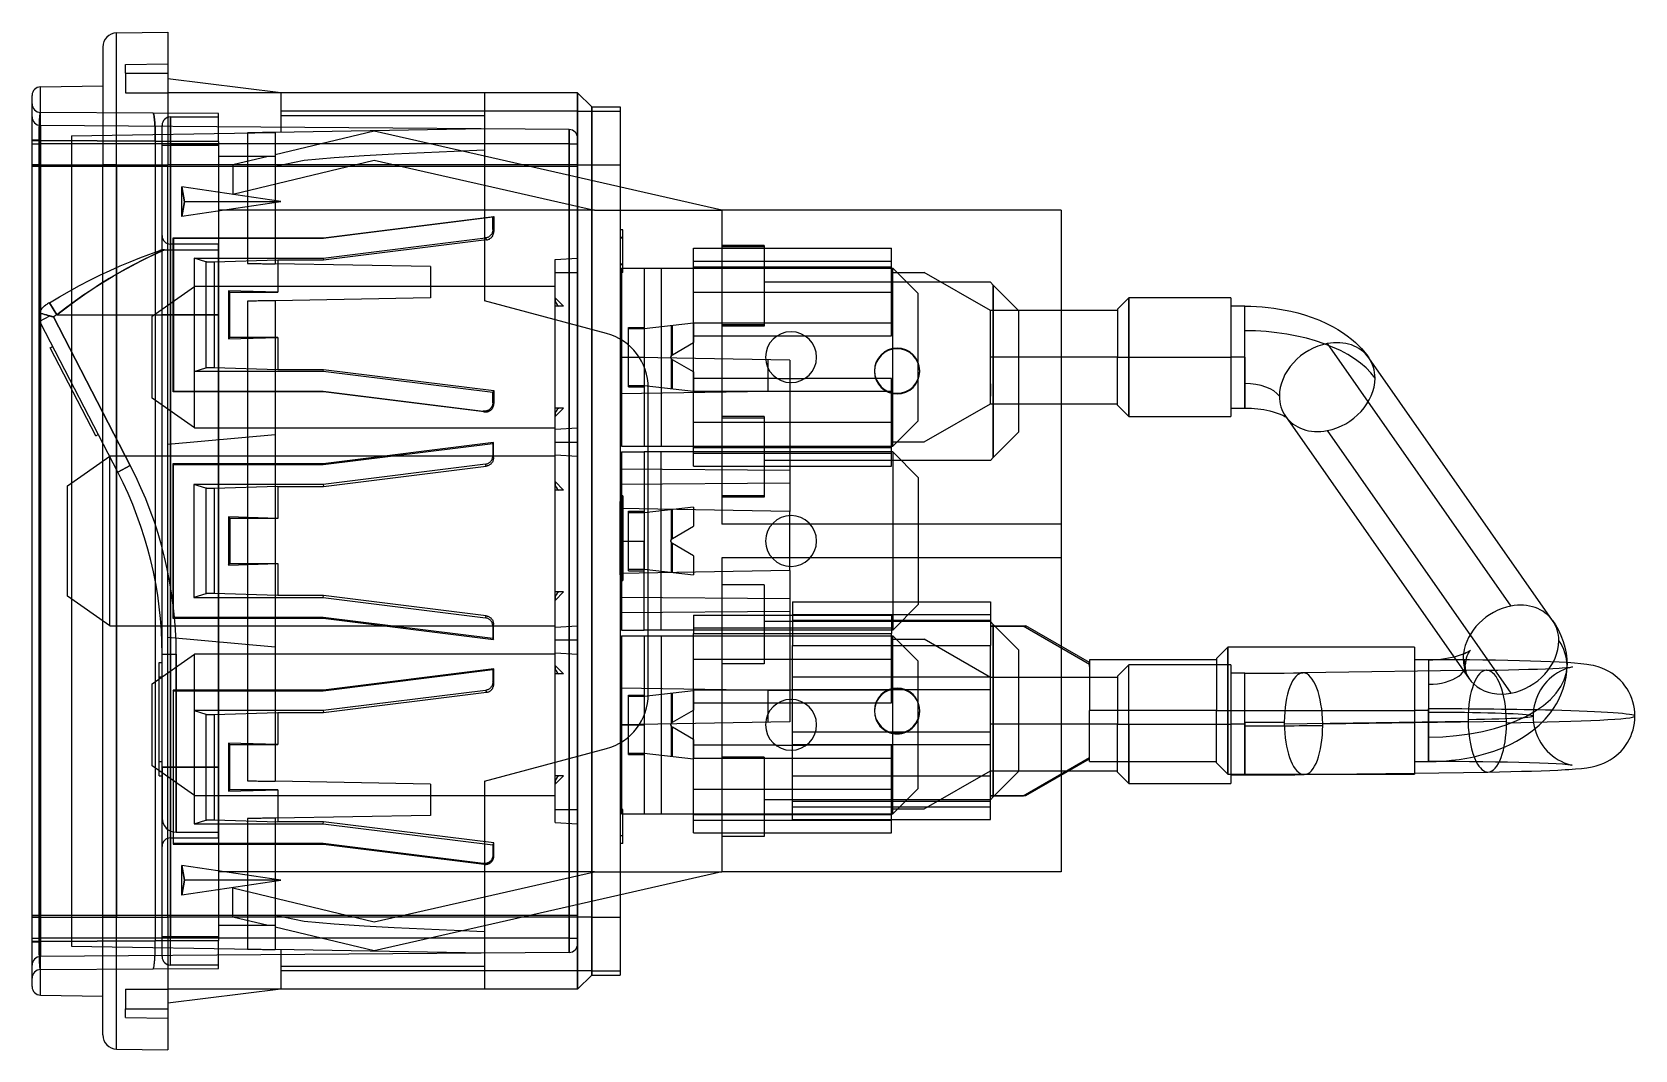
# Model space of a CAD drawing. Header units: millimetres. Extents: x -4.8 to 51.9, y -18 to 18.
import ezdxf

# ---------------------------------------------------------------- set-up
doc = ezdxf.new("R2010")
doc.units = ezdxf.units.MM
doc.layers.add('MAIN-1', color=7, linetype='Continuous')
doc.layers.add('MAIN-2', color=7, linetype='Continuous')

msp = doc.modelspace()

# ---------------------------------------------------------------- linework, layer by layer
at = {"layer": 'MAIN-1'}
for p, q in [((-1.809, 17.968), (0, 18)), ((-1.809, 13.3), (-1.809, 17.968)), ((0, 18), (0, 13.3)), ((-2.3, 17.469), (-2.3, 13.3)), ((-4.505, 16.062), (-2.3, 16.1)), ((-4.505, 13.3), (-4.505, 16.062)), ((4, 15.855), (0, 16.35)), ((-4.8, 13.3), (-4.8, 15.762)), ((11.2, 15.85), (0, 15.85)), ((14.5, 15.85), (11.2, 15.85)), ((11.2, 15.85), (11.2, 13.25)), ((14.5, 15.2), (14.5, 15.85)), ((14.5, 15.85), (15, 15.35)), ((15, 15.35), (16, 15.35)), ((15, 15.35), (15, 15.2)), ((16, 15.35), (16, 15.2)), ((14.5, 15.2), (11.2, 15.2)), ((14.5, 15.2), (15, 15.2)), ((14.5, 12.861), (14.5, 15.2)), ((15, 15.2), (16, 15.2)), ((15, 15.2), (15, 12.747)), ((16, 15.2), (16, 12.52)), ((19.6, 11.7), (11.2, 13.612)), ((-4.8, -13.3), (-4.8, 13.3)), ((-4.8, 13.3), (-4.505, 13.3)), ((-4.505, 13.3), (-2.3, 13.3)), ((-4.505, 13.3), (-4.505, -13.3)), ((-2.3, 13.3), (-1.809, 13.3)), ((-2.3, -13.3), (-2.3, 13.3)), ((-1.809, 13.3), (0, 13.3)), ((-1.809, 13.3), (-1.809, -13.3)), ((0, -13.3), (0, 13.3)), ((11.2, 13.25), (0, 13.25)), ((11.2, 13.25), (11.2, 8.5)), ((0.5, 11.474), (0.5, 12.526)), ((4, 12.005), (0.5, 12.526)), ((0.5, 12.526), (0.59, 12)), ((11.2, 12.587), (15.095, 11.7)), ((0.59, 12), (0.5, 11.474)), ((4, 11.995), (0.5, 11.474)), ((4, 12), (0.59, 12)), ((15.095, 11.7), (11.2, 11.7)), ((14.5, 11.7), (14.5, 11.835)), ((15, 11.722), (15, 11.7)), ((19.6, 11.7), (19.6, 0.6)), ((31.6, 11.7), (19.6, 11.7)), ((31.6, 11.7), (31.6, 0.6)), ((21.1, 10.45), (19.6, 10.45)), ((21.1, 10.45), (21.1, 7.65)), ((29.1, 9.15), (21.1, 9.15)), ((29.2, 9.05), (29.1, 9.15)), ((29.2, 2.95), (29.2, 9.05)), ((29.2, 9.05), (30.1, 8.15)), ((34, 8.602), (33.6, 8.202)), ((34, 8.602), (34, 6.502)), ((37.6, 8.602), (34, 8.602)), ((37.6, 8.602), (37.6, 6.502)), ((15.518, 7.343), (11.2, 8.5)), ((30.1, 8.15), (30.1, 3.85)), ((33.6, 8.152), (31.6, 8.152)), ((33.6, 8.202), (33.6, 6.502)), ((38.1, 8.302), (37.6, 8.302)), ((38.1, 6.502), (38.1, 8.302)), ((38.1, 8.302), (38.307, 8.3)), ((38.307, 8.3), (38.513, 8.291)), ((38.513, 8.291), (38.718, 8.278)), ((38.718, 8.278), (38.923, 8.259)), ((38.923, 8.259), (39.126, 8.234)), ((39.126, 8.234), (39.327, 8.204)), ((39.327, 8.204), (39.526, 8.168)), ((39.526, 8.168), (39.722, 8.127)), ((39.722, 8.127), (39.971, 8.067)), ((39.971, 8.067), (40.213, 7.997)), ((40.213, 7.997), (40.481, 7.908)), ((21.1, 7.65), (19.6, 7.65)), ((40.481, 7.908), (40.74, 7.807)), ((40.74, 7.807), (40.988, 7.696)), ((40.988, 7.696), (41.224, 7.574)), ((41.224, 7.574), (41.39, 7.478)), ((41.39, 7.478), (41.558, 7.371)), ((41.014, 6.982), (47.514, -2.304)), ((41.558, 7.371), (41.718, 7.258)), ((41.718, 7.258), (41.869, 7.14)), ((41.869, 7.14), (42.01, 7.017)), ((42.01, 7.017), (42.223, 6.804)), ((42.223, 6.804), (42.411, 6.582)), ((33.6, 6.502), (31.6, 6.502)), ((33.6, 4.802), (33.6, 6.502)), ((33.6, 6.502), (34, 6.502)), ((34, 6.502), (34, 4.402)), ((34, 6.502), (37.6, 6.502)), ((37.6, 6.502), (37.6, 4.402)), ((38.1, 6.502), (37.6, 6.502)), ((38.1, 6.502), (38.1, 5.569)), ((42.411, 6.582), (42.489, 6.475)), ((48.988, -2.811), (42.488, 6.475)), ((17, -5.411), (17, 5.411)), ((38.1, 5.569), (38.1, 4.702)), ((31.6, 4.852), (33.6, 4.852)), ((33.6, 4.802), (34, 4.402)), ((37.6, 4.702), (38.1, 4.702)), ((38.1, 4.702), (38.217, 4.701)), ((38.217, 4.701), (38.333, 4.696)), ((38.333, 4.696), (38.448, 4.688)), ((38.448, 4.688), (38.561, 4.677)), ((38.561, 4.677), (38.671, 4.662)), ((38.671, 4.662), (38.777, 4.646)), ((38.777, 4.646), (38.879, 4.626)), ((38.879, 4.626), (38.984, 4.603)), ((38.984, 4.603), (39.102, 4.572)), ((39.102, 4.572), (39.213, 4.537)), ((39.213, 4.537), (39.317, 4.499)), ((21.1, 4.35), (19.6, 4.35)), ((21.1, 4.35), (21.1, 1.55)), ((34, 4.402), (37.6, 4.402)), ((39.317, 4.499), (39.404, 4.463)), ((39.404, 4.463), (39.475, 4.427)), ((39.475, 4.427), (39.516, 4.405)), ((39.516, 4.405), (39.546, 4.386)), ((39.539, 4.411), (45.495, -4.098)), ((39.546, 4.386), (39.567, 4.371)), ((11.524, 3.478), (5.498, 2.724)), ((5.5, 2.7), (11.5, 3.45)), ((11.5, 3.45), (11.524, 3.478)), ((11.5, 3.45), (11.5, 3.015)), ((11.524, 2.944), (11.524, 3.478)), ((30.1, 3.85), (29.2, 2.95)), ((11.433, 2.825), (11.447, 2.845)), ((11.447, 2.845), (11.46, 2.865)), ((11.46, 2.865), (11.471, 2.885)), ((11.471, 2.885), (11.48, 2.907)), ((11.48, 2.907), (11.487, 2.929)), ((11.487, 2.929), (11.493, 2.95)), ((11.493, 2.95), (11.497, 2.972)), ((11.504, 2.836), (11.495, 2.815)), ((11.497, 2.972), (11.499, 2.994)), ((11.499, 2.994), (11.5, 3.015)), ((11.5, 3.015), (11.524, 2.944)), ((11.512, 2.858), (11.504, 2.836)), ((11.517, 2.88), (11.512, 2.858)), ((11.521, 2.901), (11.517, 2.88)), ((11.524, 2.923), (11.521, 2.901)), ((11.524, 2.944), (11.524, 2.923)), ((29.1, 2.85), (21.1, 2.85)), ((29.1, 2.85), (29.2, 2.95)), ((0.176, 2.724), (0.176, -2.724)), ((5.498, 2.724), (0.176, 2.724)), ((0.2, 2.7), (0.176, 2.724)), ((0.2, 2.7), (5.5, 2.7)), ((0.2, -2.7), (0.2, 2.7)), ((1.8, 2.7), (1.8, 2)), ((5.5, 2.7), (5.498, 2.724)), ((11.237, 2.717), (5.5, 2)), ((5.505, 1.927), (11.262, 2.646)), ((11.237, 2.717), (11.258, 2.721)), ((11.262, 2.646), (11.237, 2.717)), ((11.258, 2.721), (11.279, 2.726)), ((11.283, 2.65), (11.262, 2.646)), ((11.279, 2.726), (11.301, 2.732)), ((11.304, 2.655), (11.283, 2.65)), ((11.301, 2.732), (11.321, 2.74)), ((11.325, 2.661), (11.304, 2.655)), ((11.321, 2.74), (11.342, 2.751)), ((11.346, 2.67), (11.325, 2.661)), ((11.342, 2.751), (11.362, 2.762)), ((11.367, 2.68), (11.346, 2.67)), ((11.362, 2.762), (11.381, 2.776)), ((11.387, 2.692), (11.367, 2.68)), ((11.381, 2.776), (11.4, 2.791)), ((11.406, 2.705), (11.387, 2.692)), ((11.4, 2.791), (11.417, 2.808)), ((11.424, 2.72), (11.406, 2.705)), ((11.417, 2.808), (11.433, 2.825)), ((11.441, 2.737), (11.424, 2.72)), ((11.457, 2.755), (11.441, 2.737)), ((11.471, 2.774), (11.457, 2.755)), ((11.484, 2.794), (11.471, 2.774)), ((11.495, 2.815), (11.484, 2.794)), ((0.922, 2), (0.922, -2)), ((5.5, 2), (0.922, 2)), ((1.35, 1.866), (0.922, 2)), ((1.352, 1.865), (1.35, 1.866)), ((1.35, 1.866), (1.35, -1.866)), ((1.354, 1.865), (1.352, 1.865)), ((1.357, 1.864), (1.354, 1.865)), ((1.36, 1.864), (1.357, 1.864)), ((1.364, 1.863), (1.36, 1.864)), ((1.369, 1.863), (1.364, 1.863)), ((1.374, 1.862), (1.369, 1.863)), ((1.38, 1.862), (1.374, 1.862)), ((1.386, 1.861), (1.38, 1.862)), ((1.393, 1.861), (1.386, 1.861)), ((1.4, 1.86), (1.393, 1.861)), ((1.408, 1.86), (1.4, 1.86)), ((1.417, 1.86), (1.408, 1.86)), ((1.426, 1.859), (1.417, 1.86)), ((1.436, 1.859), (1.426, 1.859)), ((1.446, 1.859), (1.436, 1.859)), ((1.457, 1.858), (1.446, 1.859)), ((1.467, 1.858), (1.457, 1.858)), ((1.478, 1.858), (1.467, 1.858)), ((1.49, 1.858), (1.478, 1.858)), ((1.501, 1.857), (1.49, 1.858)), ((1.513, 1.857), (1.501, 1.857)), ((1.524, 1.857), (1.513, 1.857)), ((1.536, 1.857), (1.524, 1.857)), ((1.547, 1.857), (1.536, 1.857)), ((1.559, 1.857), (1.547, 1.857)), ((1.57, 1.857), (1.559, 1.857)), ((1.581, 1.857), (1.57, 1.857)), ((1.591, 1.857), (1.581, 1.857)), ((1.602, 1.857), (1.591, 1.857)), ((1.611, 1.858), (1.602, 1.857)), ((1.621, 1.858), (1.611, 1.858)), ((1.63, 1.858), (1.621, 1.858)), ((1.639, 1.858), (1.63, 1.858)), ((1.647, 1.858), (1.639, 1.858)), ((3.899, 1.927), (1.647, 1.858)), ((1.647, 1.858), (1.647, -1.858)), ((3.899, 1.927), (5.505, 1.927)), ((3.899, 1.927), (3.899, 0.8)), ((5.5, 2), (5.505, 1.927)), ((21.1, 1.55), (19.6, 1.55)), ((2.146, 0.853), (2.199, 0.8)), ((2.146, 0.853), (2.146, -0.853)), ((3.899, 0.8), (2.146, 0.853)), ((3.899, 0.8), (2.199, 0.8)), ((2.199, 0.8), (2.199, -0.8)), ((31.6, 0.6), (19.6, 0.6)), ((31.6, 0.6), (31.6, -0.6)), ((2.146, -0.853), (2.199, -0.8)), ((2.146, -0.853), (3.899, -0.8)), ((2.199, -0.8), (3.899, -0.8)), ((3.899, -0.8), (3.899, -1.927)), ((19.6, -0.6), (19.6, -11.7)), ((31.6, -0.6), (19.6, -0.6)), ((31.6, -0.6), (31.6, -3.723)), ((21.1, -1.55), (19.6, -1.55)), ((21.1, -1.55), (21.1, -4.35)), ((1.35, -1.866), (0.922, -2)), ((0.922, -2), (5.5, -2)), ((1.352, -1.865), (1.35, -1.866)), ((1.354, -1.865), (1.352, -1.865)), ((1.357, -1.864), (1.354, -1.865)), ((1.36, -1.864), (1.357, -1.864)), ((1.364, -1.863), (1.36, -1.864)), ((1.369, -1.863), (1.364, -1.863)), ((1.374, -1.862), (1.369, -1.863)), ((1.38, -1.862), (1.374, -1.862)), ((1.386, -1.861), (1.38, -1.862)), ((1.393, -1.861), (1.386, -1.861)), ((1.4, -1.86), (1.393, -1.861)), ((1.408, -1.86), (1.4, -1.86)), ((1.417, -1.86), (1.408, -1.86)), ((1.426, -1.859), (1.417, -1.86)), ((1.436, -1.859), (1.426, -1.859)), ((1.446, -1.859), (1.436, -1.859)), ((1.457, -1.858), (1.446, -1.859)), ((1.467, -1.858), (1.457, -1.858)), ((1.478, -1.858), (1.467, -1.858)), ((1.49, -1.858), (1.478, -1.858)), ((1.501, -1.857), (1.49, -1.858)), ((1.513, -1.857), (1.501, -1.857)), ((1.524, -1.857), (1.513, -1.857)), ((1.536, -1.857), (1.524, -1.857)), ((1.547, -1.857), (1.536, -1.857)), ((1.559, -1.857), (1.547, -1.857)), ((1.57, -1.857), (1.559, -1.857)), ((1.581, -1.857), (1.57, -1.857)), ((1.591, -1.857), (1.581, -1.857)), ((1.602, -1.857), (1.591, -1.857)), ((1.611, -1.858), (1.602, -1.857)), ((1.621, -1.858), (1.611, -1.858)), ((1.63, -1.858), (1.621, -1.858)), ((1.639, -1.858), (1.63, -1.858)), ((1.647, -1.858), (1.639, -1.858)), ((3.899, -1.927), (1.647, -1.858)), ((1.8, -2), (1.8, -2.7)), ((5.505, -1.927), (3.899, -1.927)), ((5.5, -2), (5.505, -1.927)), ((5.5, -2), (11.237, -2.717)), ((11.262, -2.646), (5.505, -1.927)), ((22.1, -2.15), (22.1, -3.7)), ((22.1, -2.15), (29.1, -2.15)), ((29.1, -2.15), (29.1, -3.7)), ((0.2, -2.7), (0.176, -2.724)), ((0.176, -2.724), (5.498, -2.724)), ((5.5, -2.7), (0.2, -2.7)), ((5.5, -2.7), (5.498, -2.724)), ((5.498, -2.724), (11.524, -3.478)), ((11.5, -3.45), (5.5, -2.7)), ((11.237, -2.717), (11.262, -2.646)), ((11.258, -2.721), (11.237, -2.717)), ((11.279, -2.726), (11.258, -2.721)), ((11.262, -2.646), (11.283, -2.65)), ((11.301, -2.732), (11.279, -2.726)), ((11.283, -2.65), (11.304, -2.655)), ((11.321, -2.74), (11.301, -2.732)), ((11.304, -2.655), (11.325, -2.661)), ((11.342, -2.751), (11.321, -2.74)), ((11.325, -2.661), (11.346, -2.67)), ((11.362, -2.762), (11.342, -2.751)), ((11.346, -2.67), (11.367, -2.68)), ((11.381, -2.776), (11.362, -2.762)), ((11.367, -2.68), (11.387, -2.692)), ((11.4, -2.791), (11.381, -2.776)), ((11.387, -2.692), (11.406, -2.705)), ((11.417, -2.808), (11.4, -2.791)), ((11.406, -2.705), (11.424, -2.72)), ((11.433, -2.825), (11.417, -2.808)), ((11.424, -2.72), (11.441, -2.737)), ((11.447, -2.845), (11.433, -2.825)), ((11.441, -2.737), (11.457, -2.755)), ((11.457, -2.755), (11.471, -2.774)), ((11.471, -2.774), (11.484, -2.794)), ((11.484, -2.794), (11.495, -2.815)), ((11.495, -2.815), (11.504, -2.836)), ((48.989, -2.811), (49.092, -2.968)), ((11.46, -2.865), (11.447, -2.845)), ((11.471, -2.885), (11.46, -2.865)), ((11.48, -2.907), (11.471, -2.885)), ((11.487, -2.929), (11.48, -2.907)), ((11.493, -2.95), (11.487, -2.929)), ((11.497, -2.972), (11.493, -2.95)), ((11.499, -2.994), (11.497, -2.972)), ((11.5, -3.015), (11.499, -2.994)), ((11.524, -2.944), (11.5, -3.015)), ((11.5, -3.015), (11.5, -3.45)), ((11.504, -2.836), (11.512, -2.858)), ((11.512, -2.858), (11.517, -2.88)), ((11.517, -2.88), (11.521, -2.901)), ((11.521, -2.901), (11.524, -2.923)), ((11.524, -2.923), (11.524, -2.944)), ((11.524, -3.478), (11.524, -2.944)), ((22.1, -2.85), (21.1, -2.85)), ((29.2, -2.95), (29.1, -2.85)), ((29.2, -9.05), (29.2, -2.95)), ((29.2, -2.95), (30.1, -3.85)), ((29.25, -3), (30.348, -3)), ((32.6, -4.3), (30.348, -3)), ((49.092, -2.968), (49.183, -3.129)), ((49.183, -3.129), (49.282, -3.338)), ((49.282, -3.338), (49.363, -3.55)), ((11.5, -3.45), (11.524, -3.478)), ((22.1, -5.25), (22.1, -3.7)), ((29.1, -5.25), (29.1, -3.7)), ((30.1, -3.85), (30.1, -8.15)), ((37.5, -3.75), (37.1, -4.15)), ((37.5, -3.75), (37.1, -4.15)), ((37.5, -3.75), (37.5, -6)), ((44.1, -3.75), (37.5, -3.75)), ((44.1, -3.75), (37.5, -3.75)), ((44.1, -3.75), (44.1, -6)), ((45.875, -3.973), (45.935, -3.945)), ((45.935, -3.945), (45.985, -3.92)), ((45.985, -3.92), (46.023, -3.897)), ((46.023, -3.897), (46.051, -3.88)), ((46.051, -3.88), (46.069, -3.867)), ((46.069, -3.867), (46.079, -3.859)), ((46.079, -3.859), (46.082, -3.857)), ((49.363, -3.55), (49.423, -3.76)), ((49.423, -3.76), (49.466, -3.971)), ((21.1, -4.35), (19.6, -4.35)), ((32.6, -4.2), (32.6, -6)), ((37.1, -4.2), (32.6, -4.2)), ((37.1, -4.2), (32.6, -4.2)), ((32.6, -4.441), (32.6, -4.3)), ((37.1, -4.15), (37.1, -6)), ((44.6, -4.2), (44.1, -4.2)), ((44.6, -4.2), (44.1, -4.2)), ((44.6, -4.2), (44.747, -4.197)), ((44.6, -4.2), (44.6, -6)), ((44.747, -4.197), (44.892, -4.19)), ((44.892, -4.19), (45.035, -4.177)), ((45.035, -4.177), (45.173, -4.16)), ((45.173, -4.16), (45.305, -4.138)), ((45.305, -4.138), (45.431, -4.113)), ((45.431, -4.113), (45.548, -4.084)), ((45.548, -4.084), (45.655, -4.054)), ((45.655, -4.054), (45.733, -4.028)), ((45.733, -4.028), (45.804, -4.002)), ((45.804, -4.002), (45.875, -3.973)), ((49.466, -3.971), (49.492, -4.181)), ((49.492, -4.181), (49.5, -4.392)), ((49.492, -4.603), (49.5, -4.392)), ((49.759, -4.319), (49.498, -4.301)), ((49.986, -4.339), (49.759, -4.319)), ((50.199, -4.365), (49.986, -4.339)), ((50.338, -4.387), (50.199, -4.365)), ((50.434, -4.408), (50.338, -4.387)), ((50.595, -4.45), (50.434, -4.408)), ((50.731, -4.497), (50.595, -4.45)), ((50.855, -4.551), (50.731, -4.497)), ((49.363, -5.233), (49.423, -5.024)), ((49.423, -5.024), (49.466, -4.813)), ((49.466, -4.813), (49.492, -4.603)), ((50.973, -4.612), (50.855, -4.551)), ((51.084, -4.68), (50.973, -4.612)), ((51.189, -4.755), (51.084, -4.68)), ((51.289, -4.837), (51.189, -4.755)), ((51.382, -4.925), (51.289, -4.837)), ((51.468, -5.02), (51.382, -4.925)), ((51.548, -5.12), (51.468, -5.02)), ((22.1, -5.25), (29.1, -5.25)), ((49.128, -5.755), (49.183, -5.655)), ((49.183, -5.655), (49.282, -5.446)), ((49.282, -5.446), (49.363, -5.233)), ((51.62, -5.225), (51.548, -5.12)), ((51.684, -5.336), (51.62, -5.225)), ((51.741, -5.45), (51.684, -5.336)), ((51.789, -5.568), (51.741, -5.45)), ((51.829, -5.689), (51.789, -5.568)), ((37.1, -6), (32.6, -6)), ((32.6, -7.8), (32.6, -6)), ((37.1, -7.85), (37.1, -6)), ((37.1, -6), (37.5, -6)), ((37.5, -6), (37.5, -8.25)), ((37.5, -6), (44.1, -6)), ((44.1, -6), (44.1, -8.25)), ((44.6, -6), (44.1, -6)), ((44.6, -6.934), (44.6, -6)), ((48.723, -6.302), (48.911, -6.079)), ((48.911, -6.079), (49.025, -5.919)), ((49.025, -5.919), (49.128, -5.755)), ((51.86, -5.813), (51.829, -5.689)), ((51.882, -5.938), (51.86, -5.813)), ((51.896, -6.065), (51.882, -5.938)), ((51.9, -6.192), (51.896, -6.065)), ((51.896, -6.315), (51.9, -6.192)), ((22.1, -8.3), (22.1, -6.75)), ((22.1, -6.75), (29.1, -6.75)), ((29.1, -8.3), (29.1, -6.75)), ((48.058, -6.868), (48.218, -6.755)), ((48.218, -6.755), (48.369, -6.637)), ((48.369, -6.637), (48.51, -6.515)), ((48.51, -6.515), (48.723, -6.302)), ((51.75, -6.912), (51.796, -6.797)), ((51.796, -6.797), (51.833, -6.68)), ((51.833, -6.68), (51.862, -6.56)), ((51.862, -6.56), (51.883, -6.438)), ((51.883, -6.438), (51.896, -6.315)), ((11.2, -8.5), (15.518, -7.343)), ((44.6, -7.8), (44.6, -6.934)), ((46.909, -7.431), (47.099, -7.361)), ((47.099, -7.361), (47.308, -7.275)), ((47.308, -7.275), (47.511, -7.182)), ((47.511, -7.182), (47.705, -7.082)), ((47.705, -7.082), (47.89, -6.976)), ((47.89, -6.976), (48.058, -6.868)), ((51.412, -7.428), (51.494, -7.334)), ((51.494, -7.334), (51.568, -7.235)), ((51.568, -7.235), (51.636, -7.132)), ((51.636, -7.132), (51.697, -7.024)), ((51.697, -7.024), (51.75, -6.912)), ((21.1, -7.65), (19.6, -7.65)), ((21.1, -7.65), (21.1, -10.45)), ((30.348, -9), (32.6, -7.7)), ((32.6, -7.8), (37.1, -7.8)), ((33.6, -8.176), (33.6, -7.8)), ((34, -7.8), (34, -8.576)), ((37.1, -7.85), (37.5, -8.25)), ((37.1, -7.85), (37.5, -8.25)), ((44.1, -7.8), (44.6, -7.8)), ((44.6, -7.8), (44.873, -7.795)), ((45.089, -7.801), (44.6, -7.8)), ((44.873, -7.795), (45.146, -7.781)), ((45.574, -7.803), (45.089, -7.801)), ((45.146, -7.781), (45.416, -7.757)), ((45.416, -7.757), (45.684, -7.723)), ((46.05, -7.807), (45.574, -7.803)), ((45.684, -7.723), (45.949, -7.68)), ((45.949, -7.68), (46.209, -7.628)), ((46.515, -7.812), (46.05, -7.807)), ((46.209, -7.628), (46.465, -7.566)), ((46.465, -7.566), (46.714, -7.494)), ((46.963, -7.819), (46.515, -7.812)), ((46.714, -7.494), (46.909, -7.431)), ((47.391, -7.827), (46.963, -7.819)), ((47.795, -7.836), (47.391, -7.827)), ((48.173, -7.847), (47.795, -7.836)), ((48.521, -7.859), (48.173, -7.847)), ((48.835, -7.871), (48.521, -7.859)), ((49.108, -7.884), (48.835, -7.871)), ((49.343, -7.898), (49.108, -7.884)), ((49.532, -7.912), (49.343, -7.898)), ((49.655, -7.924), (49.532, -7.912)), ((49.685, -7.928), (49.655, -7.924)), ((50.531, -7.952), (50.673, -7.908)), ((50.673, -7.908), (50.796, -7.86)), ((50.796, -7.86), (50.914, -7.804)), ((50.914, -7.804), (51.024, -7.742)), ((51.024, -7.742), (51.13, -7.673)), ((51.13, -7.673), (51.23, -7.597)), ((51.23, -7.597), (51.324, -7.515)), ((51.324, -7.515), (51.412, -7.428)), ((11.2, -8.5), (11.2, -13.25)), ((22.1, -9.85), (22.1, -8.3)), ((29.1, -9.85), (29.1, -8.3)), ((30.1, -8.15), (29.2, -9.05)), ((31.6, -8.277), (31.6, -11.7)), ((31.862, -8.126), (33.6, -8.126)), ((33.6, -8.176), (34, -8.576)), ((37.5, -8.25), (44.1, -8.25)), ((37.6, -8.25), (37.6, -8.576)), ((37.6, -8.276), (38.1, -8.276)), ((38.1, -8.276), (38.1, -8.25)), ((38.1, -8.276), (38.459, -8.276)), ((38.459, -8.276), (38.816, -8.275)), ((38.816, -8.275), (39.17, -8.273)), ((39.17, -8.273), (39.52, -8.27)), ((39.52, -8.27), (39.865, -8.266)), ((39.865, -8.266), (40.202, -8.262)), ((40.202, -8.262), (41.044, -8.25)), ((44.1, -8.207), (46.702, -8.17)), ((46.702, -8.17), (47.114, -8.163)), ((47.114, -8.163), (47.51, -8.155)), ((47.51, -8.155), (47.887, -8.146)), ((47.887, -8.146), (48.245, -8.137)), ((48.245, -8.137), (48.58, -8.126)), ((48.58, -8.126), (48.89, -8.114)), ((48.89, -8.114), (49.176, -8.101)), ((49.176, -8.101), (49.434, -8.087)), ((49.434, -8.087), (49.556, -8.079)), ((49.556, -8.079), (49.796, -8.062)), ((49.796, -8.062), (50.008, -8.043)), ((50.008, -8.043), (50.201, -8.019)), ((50.201, -8.019), (50.383, -7.988)), ((50.383, -7.988), (50.531, -7.952)), ((29.1, -9.15), (29.2, -9.05)), ((29.25, -9), (30.348, -9)), ((34, -8.576), (37.6, -8.576)), ((22.1, -9.15), (21.1, -9.15)), ((22.1, -9.85), (29.1, -9.85)), ((21.1, -10.45), (19.6, -10.45)), ((0.5, -12.526), (0.5, -11.474)), ((4, -11.995), (0.5, -11.474)), ((0.5, -11.474), (0.59, -12)), ((15.095, -11.7), (11.2, -11.7)), ((11.2, -12.587), (15.095, -11.7)), ((19.6, -11.7), (11.2, -13.612)), ((14.5, -11.835), (14.5, -11.7)), ((15, -11.7), (15, -11.722)), ((31.6, -11.7), (19.6, -11.7)), ((0.59, -12), (0.5, -12.526)), ((4, -12.005), (0.5, -12.526)), ((4, -12), (0.59, -12)), ((14.5, -15.2), (14.5, -12.861)), ((15, -12.747), (15, -15.2)), ((16, -12.52), (16, -15.2)), ((-4.8, -15.762), (-4.8, -13.3)), ((-4.8, -13.3), (-4.505, -13.3)), ((-4.505, -13.3), (-2.3, -13.3)), ((-4.505, -16.062), (-4.505, -13.3)), ((-2.3, -17.469), (-2.3, -13.3)), ((-2.3, -13.3), (-1.809, -13.3)), ((-1.809, -13.3), (0, -13.3)), ((-1.809, -17.968), (-1.809, -13.3)), ((11.2, -13.25), (0, -13.25)), ((0, -13.3), (0, -18)), ((11.2, -13.25), (11.2, -15.85)), ((14.5, -15.2), (11.2, -15.2)), ((15, -15.2), (14.5, -15.2)), ((14.5, -15.85), (14.5, -15.2)), ((15, -15.2), (16, -15.2)), ((15, -15.2), (15, -15.35)), ((16, -15.2), (16, -15.35)), ((11.2, -15.85), (0, -15.85)), ((4, -15.855), (0, -16.35)), ((14.5, -15.85), (11.2, -15.85)), ((15, -15.35), (14.5, -15.85)), ((15, -15.35), (16, -15.35)), ((-4.505, -16.062), (-2.3, -16.1)), ((-1.809, -17.968), (0, -18))]:
    msp.add_line(p, q, dxfattribs=at)
for centre, radius, start, end in [((-1.8, 17.469), 0.5, 91, 180), ((-4.5, 15.762), 0.3, 91.0001, 180), ((15, 5.411), 2, 0, 75), ((25.8, 6.024), 0.8, 0, 180), ((25.8, 6.024), 0.8, 180, 0), ((15, -5.411), 2, 285, 0), ((25.8, -6.024), 0.8, 104.6891, 180), ((25.8, -6.024), 0.8, 0, 75.3109), ((25.8, -6.024), 0.8, 180, 245.1872), ((25.8, -6.024), 0.8, 294.8128, 0), ((-4.5, -15.762), 0.3, 180, 268.9999), ((-1.8, -17.469), 0.5, 180, 269)]:
    msp.add_arc(centre, radius, start, end, dxfattribs=at)
for centre, major_axis, ratio, start_param, end_param in [((41.014, 5.443), (-1.475, -1.032), 0.803572, -2.083171, -0.512374), ((41.014, 5.443), (-1.475, -1.032), 0.803572, 3.141527, 4.200015), ((38.1, 4.894), (-1.3, 0), 0.518773, -2.79327, -1.570796), ((41.014, 5.443), (-1.475, -1.032), 0.803572, -0.512374, -0.000066), ((47.514, -3.843), (-1.475, -1.032), 0.803572, 3.141527, 4.200015), ((47.514, -3.843), (-1.475, -1.032), 0.803572, -2.083171, -0.622221), ((44.6, -4.392), (-4.9, 0), 0.518773, 1.570796, 3.141538), ((44.6, -6.192), (-7.3, 0), 0.034899, 3.141523, 4.069272), ((46.676, -6.37), (0.026, -1.8), 0.377293, -0.649053, 0.000094), ((40.176, -6.462), (0.026, -1.8), 0.377293, -0.120714, 0.000094)]:
    msp.add_ellipse(centre, major_axis=major_axis, ratio=ratio, start_param=start_param, end_param=end_param, dxfattribs=at)
at = {"layer": 'MAIN-2'}
for p, q in [((-1.809, 13.3), (-1.809, 17.968)), ((-1.809, 17.968), (-1.809, 17.968)), ((0, 18), (0, 18)), ((-2.3, 17.469), (-2.3, 17.469)), ((-1.5, 16.85), (0, 16.876)), ((-1.5, 16.85), (-1.5, 16.85)), ((-1.5, 16.55), (-1.5, 16.85)), ((-1.5, 16.55), (-1.5, 15.85)), ((-1.5, 16.55), (0, 16.55)), ((-1.5, 16.55), (0, 16.55)), ((0, 16.876), (0, 16.876)), ((-4.505, 16.062), (-4.505, 16.062)), ((-4.505, 13.3), (-4.505, 16.062)), ((-2.3, 16.1), (-2.3, 16.1)), ((-4.8, 15.762), (-4.8, 15.762)), ((-4.8, 15.458), (-4.8, 15.458)), ((-1.5, 15.85), (-1.5, 15.85)), ((-1.5, 15.85), (0, 15.85)), ((0, 15.85), (0, 15.85)), ((0, 15.85), (0, 15.85)), ((0, 15.85), (0, 15.85)), ((4, 15.85), (4, 15.85)), ((4, 15.85), (4, 15.85)), ((4, 15.85), (4, 15.05)), ((11.2, 15.85), (11.2, 15.85)), ((14.5, 15.85), (14.5, 13.3)), ((14.5, 15.85), (14.5, 15.85)), ((15, 13.3), (15, 15.35)), ((15, 15.35), (15, 15.35)), ((16, 15.35), (16, 15.35)), ((-4.8, 14.999), (-4.8, 14.999)), ((-4.54, 14.75), (-4.541, 14.7)), ((-4.538, 14.798), (-4.54, 14.75)), ((-4.54, 14.739), (-4.539, 14.78)), ((-4.539, 14.78), (-4.537, 14.82)), ((-4.536, 14.844), (-4.538, 14.798)), ((-4.537, 14.82), (-4.536, 14.858)), ((-4.536, 14.858), (-4.534, 14.895)), ((-4.534, 14.887), (-4.536, 14.844)), ((-4.534, 14.895), (-4.532, 14.929)), ((-4.532, 14.927), (-4.534, 14.887)), ((-4.53, 14.965), (-4.532, 14.927)), ((-4.532, 14.929), (-4.53, 14.961)), ((-4.527, 14.999), (-4.53, 14.965)), ((-4.53, 14.961), (-4.528, 14.991)), ((-4.528, 14.991), (-4.526, 15.018)), ((-4.525, 15.031), (-4.527, 14.999)), ((-4.526, 15.018), (-4.524, 15.043)), ((-4.522, 15.058), (-4.525, 15.031)), ((-4.524, 15.043), (-4.522, 15.066)), ((-4.522, 15.066), (-4.519, 15.086)), ((-4.52, 15.082), (-4.522, 15.058)), ((-4.517, 15.103), (-4.52, 15.082)), ((-4.519, 15.086), (-4.517, 15.103)), ((-4.515, 15.12), (-4.517, 15.103)), ((-4.517, 15.103), (-4.515, 15.118)), ((-4.512, 15.134), (-4.515, 15.12)), ((-4.515, 15.118), (-4.513, 15.131)), ((-4.513, 15.131), (-4.51, 15.141)), ((-4.509, 15.145), (-4.512, 15.134)), ((-4.51, 15.141), (-4.508, 15.149)), ((-4.507, 15.152), (-4.509, 15.145)), ((-4.508, 15.149), (-4.506, 15.154)), ((-4.504, 15.157), (-4.507, 15.152)), ((-4.506, 15.154), (-4.504, 15.157)), ((-4.504, 15.157), (-4.502, 15.158)), ((-4.502, 15.158), (-4.504, 15.157)), ((-4.502, 15.158), (-4.502, 15.158)), ((-0.524, 15.137), (-4.502, 15.158)), ((-0.524, 15.137), (-0.52, 15.136)), ((1.8, 15.125), (-0.524, 15.137)), ((-0.52, 15.136), (-0.524, 15.137)), ((-0.52, 15.136), (-0.516, 15.133)), ((-0.516, 15.133), (-0.52, 15.136)), ((-0.516, 15.133), (-0.512, 15.127)), ((-0.512, 15.127), (-0.516, 15.133)), ((-0.512, 15.127), (-0.507, 15.119)), ((-0.507, 15.119), (-0.512, 15.127)), ((-0.507, 15.119), (-0.503, 15.109)), ((-0.503, 15.109), (-0.507, 15.119)), ((-0.503, 15.109), (-0.499, 15.096)), ((-0.499, 15.096), (-0.503, 15.109)), ((-0.499, 15.096), (-0.495, 15.08)), ((-0.495, 15.08), (-0.499, 15.096)), ((-0.495, 15.08), (-0.491, 15.062)), ((-0.491, 15.062), (-0.495, 15.08)), ((-0.491, 15.062), (-0.486, 15.041)), ((-0.486, 15.041), (-0.491, 15.062)), ((-0.486, 15.041), (-0.482, 15.018)), ((-0.482, 15.018), (-0.486, 15.041)), ((-0.482, 15.018), (-0.478, 14.992)), ((-0.478, 14.992), (-0.482, 15.018)), ((-0.478, 14.992), (-0.475, 14.963)), ((-0.475, 14.963), (-0.478, 14.992)), ((-0.475, 14.963), (-0.471, 14.932)), ((-0.471, 14.932), (-0.475, 14.963)), ((-0.471, 14.932), (-0.467, 14.899)), ((-0.467, 14.899), (-0.471, 14.932)), ((-0.467, 14.899), (-0.464, 14.863)), ((-0.464, 14.863), (-0.467, 14.899)), ((-0.464, 14.863), (-0.461, 14.825)), ((-0.461, 14.825), (-0.464, 14.863)), ((-0.461, 14.825), (-0.458, 14.785)), ((-0.458, 14.785), (-0.461, 14.825)), ((-0.458, 14.785), (-0.455, 14.744)), ((-0.455, 14.744), (-0.458, 14.785)), ((-0.455, 14.744), (-0.452, 14.701)), ((-0.452, 14.701), (-0.455, 14.744)), ((0.1, 15), (0.1, 15)), ((0.1, 15), (1.8, 15)), ((0.1, 14), (0.1, 15)), ((0.1, 15), (0.1, 14)), ((1.8, 15.124), (1.8, 15.125)), ((1.8, 15.125), (1.8, 15.125)), ((1.8, 15.121), (1.8, 15.124)), ((1.8, 15.115), (1.8, 15.121)), ((1.8, 15.107), (1.8, 15.115)), ((1.8, 15.097), (1.8, 15.107)), ((1.8, 15.084), (1.8, 15.097)), ((1.8, 15.068), (1.8, 15.084)), ((1.8, 15.05), (1.8, 15.068)), ((1.8, 15.029), (1.8, 15.05)), ((1.8, 15.006), (1.8, 15.029)), ((1.8, 14.98), (1.8, 15.006)), ((1.8, 15), (1.8, 15)), ((1.8, 14.951), (1.8, 14.98)), ((1.8, 14.92), (1.8, 14.951)), ((1.8, 14.886), (1.8, 14.92)), ((1.8, 14.851), (1.8, 14.886)), ((1.8, 14.813), (1.8, 14.851)), ((1.8, 14.773), (1.8, 14.813)), ((1.8, 14.732), (1.8, 14.773)), ((11.2, 15.2), (4, 15.2)), ((4, 15.05), (4, 14.453)), ((4, 15.05), (11.2, 15.05)), ((-4.548, 14.328), (-4.547, 14.375)), ((-4.547, 14.375), (-4.548, 14.32)), ((-4.548, 14.282), (-4.548, 14.328)), ((-4.548, 14.32), (-4.548, 14.266)), ((-4.548, 14.236), (-4.548, 14.282)), ((-4.548, 14.266), (-4.548, 14.212)), ((-4.548, 14.191), (-4.548, 14.236)), ((-4.548, 14.212), (-4.548, 14.159)), ((-4.548, 14.186), (-4.548, 14.191)), ((-4.548, 14.182), (-4.548, 14.186)), ((-4.548, 14.177), (-4.548, 14.182)), ((-4.548, 14.173), (-4.548, 14.177)), ((-4.546, 14.486), (-4.547, 14.431)), ((-4.547, 14.422), (-4.546, 14.468)), ((-4.547, 14.431), (-4.547, 14.375)), ((-4.547, 14.375), (-4.547, 14.422)), ((-4.546, 14.515), (-4.545, 14.561)), ((-4.545, 14.541), (-4.546, 14.486)), ((-4.546, 14.468), (-4.546, 14.515)), ((-4.545, 14.561), (-4.544, 14.607)), ((-4.544, 14.595), (-4.545, 14.541)), ((-4.544, 14.607), (-4.543, 14.652)), ((-4.543, 14.648), (-4.544, 14.595)), ((-4.541, 14.7), (-4.543, 14.648)), ((-4.543, 14.652), (-4.542, 14.696)), ((-4.542, 14.696), (-4.54, 14.739)), ((-4.502, 14.699), (-4.502, 13.25)), ((14.202, 14.552), (-4.502, 14.699)), ((-4.502, 14.699), (-4.502, 14.699)), ((-4.502, 14.05), (-4.502, 14.699)), ((-3.4, 14.325), (3.8, 14.451)), ((-3.4, 14.325), (-3.4, -14.325)), ((-3.4, 14.325), (-3.4, 14.325)), ((-0.452, 14.701), (-0.45, 14.657)), ((-0.45, 14.657), (-0.452, 14.701)), ((-0.45, 14.657), (-0.448, 14.611)), ((-0.448, 14.611), (-0.45, 14.657)), ((-0.448, 14.611), (-0.446, 14.565)), ((-0.446, 14.565), (-0.448, 14.611)), ((-0.446, 14.565), (-0.445, 14.517)), ((-0.445, 14.517), (-0.446, 14.565)), ((-0.445, 14.517), (-0.443, 14.47)), ((-0.443, 14.47), (-0.445, 14.517)), ((-0.443, 14.47), (-0.442, 14.422)), ((-0.442, 14.422), (-0.443, 14.47)), ((-0.442, 14.422), (-0.441, 14.373)), ((-0.441, 14.373), (-0.442, 14.422)), ((-0.441, 14.373), (-0.44, 14.325)), ((-0.44, 14.325), (-0.441, 14.373)), ((-0.44, 14.325), (-0.44, 14.278)), ((-0.44, 14.278), (-0.44, 14.325)), ((-0.44, 14.278), (-0.44, 14.23)), ((-0.44, 14.23), (-0.44, 14.278)), ((-0.44, 14.23), (-0.44, 14.184)), ((-0.44, 14.184), (-0.44, 14.23)), ((-0.44, 14.184), (-0.44, 14.138)), ((-0.44, 14.138), (-0.44, 14.184)), ((-0.2, 14.7), (-0.2, 14.7)), ((-0.2, 14), (-0.2, 14.7)), ((1.8, 14.689), (1.8, 14.732)), ((1.8, 14.644), (1.8, 14.689)), ((1.8, 14.599), (1.8, 14.644)), ((1.8, 14.552), (1.8, 14.599)), ((1.8, 14.505), (1.8, 14.552)), ((1.8, 14.457), (1.8, 14.505)), ((1.8, 14.409), (1.8, 14.457)), ((1.8, 14.361), (1.8, 14.409)), ((1.8, 14.313), (1.8, 14.361)), ((1.8, 14.265), (1.8, 14.313)), ((1.8, 14.218), (1.8, 14.265)), ((1.8, 14.171), (1.8, 14.218)), ((2.87, 14.434), (2.817, 14.433)), ((2.817, 14.433), (2.817, 9.817)), ((2.923, 14.435), (2.87, 14.434)), ((2.977, 14.436), (2.923, 14.435)), ((3.031, 14.437), (2.977, 14.436)), ((3.086, 14.438), (3.031, 14.437)), ((3.14, 14.438), (3.086, 14.438)), ((3.194, 14.439), (3.14, 14.438)), ((3.247, 14.44), (3.194, 14.439)), ((3.3, 14.441), (3.247, 14.44)), ((3.35, 14.442), (3.3, 14.441)), ((3.4, 14.443), (3.35, 14.442)), ((3.447, 14.444), (3.4, 14.443)), ((3.492, 14.445), (3.447, 14.444)), ((3.534, 14.445), (3.492, 14.445)), ((3.574, 14.446), (3.534, 14.445)), ((3.611, 14.447), (3.574, 14.446)), ((3.644, 14.447), (3.611, 14.447)), ((3.675, 14.448), (3.644, 14.447)), ((3.702, 14.448), (3.675, 14.448)), ((3.726, 14.449), (3.702, 14.448)), ((3.746, 14.449), (3.726, 14.449)), ((3.763, 14.449), (3.746, 14.449)), ((3.777, 14.45), (3.763, 14.449)), ((3.787, 14.45), (3.777, 14.45)), ((3.794, 14.45), (3.787, 14.45)), ((3.799, 14.45), (3.794, 14.45)), ((3.8, 14.45), (3.799, 14.45)), ((11.2, 14.579), (3.8, 14.45)), ((7.3, 14.5), (3.8, 13.66)), ((3.8, 14.451), (3.8, 14.451)), ((3.8, 14.45), (3.8, 14.45)), ((3.8, 14.45), (3.8, 14.45)), ((3.8, 14.45), (3.8, 13.25)), ((4, 14.453), (4, 14.453)), ((11.2, 13.612), (7.3, 14.5)), ((7.3, 14.5), (7.3, 14.5)), ((7.3, 14.5), (7.3, 14.5)), ((11.2, 14.579), (11.2, 14.579)), ((14.202, 13.25), (14.202, 14.552)), ((14.202, 14.552), (14.202, 14.552)), ((14.202, 14.552), (14.202, 14.05)), ((14.5, 14.05), (14.5, 14.252)), ((14.5, 14.252), (14.5, 14.252)), ((-4.8, 14.159), (-4.548, 14.159)), ((-4.8, 14.159), (-4.548, 14.159)), ((-4.8, 14.05), (-4.502, 14.05)), ((-4.548, 14.168), (-4.548, 14.173)), ((-4.548, 14.164), (-4.548, 14.168)), ((-4.548, 14.159), (-4.548, 14.164)), ((-4.548, 14.159), (-4.548, -14.159)), ((-4.548, -14.159), (-4.548, 14.159)), ((-4.548, 14.159), (-0.44, 14.138)), ((-0.44, 14.138), (-4.548, 14.159)), ((-4.502, -14.05), (-4.502, 14.05)), ((14.202, 14.05), (-4.502, 14.05)), ((-0.44, 14.138), (-0.44, 14.137)), ((-0.44, 14.137), (-0.44, 14.138)), ((-0.44, 14.137), (-0.44, -14.137)), ((-0.44, 14.137), (1.8, 14.125)), ((-0.44, 14.137), (-0.44, 14.137)), ((-0.44, 14.137), (-0.44, 14.137)), ((-0.44, 14.137), (-0.44, 14.137)), ((-0.44, 14.137), (-0.44, 14.137)), ((-0.44, 14.137), (-0.44, 14.137)), ((1.8, 14.125), (-0.44, 14.137)), ((-0.44, 14.137), (-0.44, 14.137)), ((-0.44, 14.137), (-0.44, 14.137)), ((-0.44, 14.137), (-0.44, 14.137)), ((-0.44, 14.137), (-0.44, 14.137)), ((-0.44, 14.137), (-0.44, 14.137)), ((-0.44, 14.137), (-0.44, -14.137)), ((-0.2, 14), (0.1, 14)), ((-0.2, -14), (-0.2, 14)), ((-0.2, 14), (0.1, 14)), ((1.8, 14), (0.1, 14)), ((0.1, 14), (0.1, -14)), ((0.1, 14), (1.8, 14)), ((0.1, -14), (0.1, 14)), ((1.8, 14.125), (1.8, 14.171)), ((1.8, 14.125), (1.8, 3.575)), ((3.8, 13.66), (3.8, 13.66)), ((3.8, 13.66), (3.8, 13.66)), ((6.95, 13.618), (5.889, 13.548)), ((8.012, 13.677), (6.95, 13.618)), ((9.074, 13.729), (8.012, 13.677)), ((10.137, 13.777), (9.074, 13.729)), ((11.2, 13.822), (10.137, 13.777)), ((14.202, 14.05), (14.5, 14.05)), ((14.202, 14.05), (14.202, -14.05)), ((14.5, -14.05), (14.5, 14.05)), ((-4.505, 13.3), (-4.8, 13.3)), ((-4.502, 13.25), (-4.8, 13.25)), ((-4.505, -13.3), (-4.505, 13.3)), ((-4.505, 13.3), (-2.3, 13.3)), ((14.202, 13.25), (-4.502, 13.25)), ((-4.502, 13.25), (-4.502, -13.25)), ((-1.809, 13.3), (-2.3, 13.3)), ((-1.809, -13.3), (-1.809, 13.3)), ((-1.809, 13.3), (0, 13.3)), ((14.5, 13.3), (0, 13.3)), ((3.8, 13.6), (1.8, 13.6)), ((1.8, 13.6), (1.8, 13.6)), ((1.8, 13.6), (1.8, 3.575)), ((3.55, 13.6), (2.3, 13.3)), ((2.3, 12.272), (7.306, 13.473)), ((2.3, 13.3), (2.3, 12.272)), ((2.3, 13.3), (2.3, 13.3)), ((2.3, 13.3), (2.3, 13.3)), ((3.55, 13.6), (3.55, 13.6)), ((3.55, 13.6), (3.55, 13.6)), ((3.8, 13.6), (3.8, 13.6)), ((3.8, 13.6), (3.8, 13.6)), ((3.8, 13.6), (3.8, 13.6)), ((4.828, 13.458), (3.8, 13.25)), ((3.8, 13.25), (3.8, 9.8)), ((5.889, 13.548), (4.828, 13.458)), ((7.306, 13.473), (11.2, 12.587)), ((7.306, 13.473), (7.306, 13.473)), ((7.306, 13.473), (7.306, 13.473)), ((14.202, -13.25), (14.202, 13.25)), ((14.5, 13.25), (14.202, 13.25)), ((14.5, 13.3), (15, 13.3)), ((14.5, 13.3), (14.5, -13.3)), ((15, 13.3), (16, 13.3)), ((15, -13.3), (15, 13.3)), ((4, 12.005), (0.5, 12.526)), ((0.5, 11.474), (0.5, 12.526)), ((0.59, 12), (0.5, 12.526)), ((14.5, 11.835), (14.5, 12.861)), ((15, 12.747), (15, 11.722)), ((16, 12.52), (16, -12.52)), ((0.5, 11.474), (0.59, 12)), ((4, 11.995), (0.5, 11.474)), ((4, 12), (0.59, 12)), ((2.3, 12.272), (2.3, 12.272)), ((2.3, 12.272), (2.3, 12.272)), ((11.2, 11.7), (1.8, 11.7)), ((1.8, 11.7), (1.8, 11.7)), ((11.5, 11.45), (5.5, 10.7)), ((5.509, 10.723), (11.535, 11.477)), ((11.5, 11.45), (11.535, 11.477)), ((11.5, 11.015), (11.5, 11.45)), ((11.535, 11.477), (11.535, 10.945)), ((14.5, -11.7), (14.5, 11.7)), ((15, 11.7), (15, -11.7)), ((15.095, 11.7), (19.6, 11.7)), ((15.095, 11.7), (15.095, 11.7)), ((15.095, 11.7), (15.095, 11.7)), ((19.6, 11.7), (19.6, 11.7)), ((19.6, 11.7), (19.6, 11.7)), ((19.6, 11.7), (19.6, 11.7)), ((19.6, 11.7), (19.6, 11.7)), ((31.6, 11.7), (31.6, 11.7)), ((-0.2, 10.8), (-0.2, 10.8)), ((11.381, 10.776), (11.362, 10.762)), ((11.4, 10.791), (11.381, 10.776)), ((11.417, 10.808), (11.4, 10.791)), ((11.433, 10.825), (11.417, 10.808)), ((11.447, 10.845), (11.433, 10.825)), ((11.46, 10.865), (11.447, 10.845)), ((11.471, 10.885), (11.46, 10.865)), ((11.468, 10.756), (11.482, 10.775)), ((11.48, 10.907), (11.471, 10.885)), ((11.487, 10.929), (11.48, 10.907)), ((11.482, 10.775), (11.494, 10.795)), ((11.493, 10.95), (11.487, 10.929)), ((11.497, 10.972), (11.493, 10.95)), ((11.494, 10.795), (11.505, 10.816)), ((11.499, 10.994), (11.497, 10.972)), ((11.5, 11.015), (11.499, 10.994)), ((11.535, 10.945), (11.5, 11.015)), ((11.505, 10.816), (11.515, 10.837)), ((11.515, 10.837), (11.522, 10.859)), ((11.522, 10.859), (11.528, 10.881)), ((11.528, 10.881), (11.532, 10.903)), ((11.532, 10.903), (11.534, 10.924)), ((11.534, 10.924), (11.535, 10.945)), ((16, 11.006), (16, 11.006)), ((16.1, 11.006), (16, 11.006)), ((16.1, 11.006), (16.1, 11.006)), ((16.1, 10.729), (16.1, 11.006)), ((-0.672, 10.132), (-0.404, 10.229)), ((-0.404, 10.229), (-0.28, 10.272)), ((-0.398, 10.172), (-0.197, 10.264)), ((-0.187, 10.269), (-0.364, 10.188)), ((-0.28, 10.272), (-0.28, 10.272)), ((-0.197, 10.264), (-0.116, 10.3)), ((-0.116, 10.3), (-0.187, 10.269)), ((-0.116, 10.3), (-0.116, 10.3)), ((-0.116, 10.3), (1.8, 10.3)), ((0.1, 8), (0.1, 10.5)), ((0.1, 10.5), (0.1, 8)), ((0.1, 10.5), (0.1, 10.5)), ((1.8, 10.5), (0.1, 10.5)), ((0.188, 10.722), (5.509, 10.723)), ((0.188, 5.278), (0.188, 10.722)), ((0.2, 10.7), (0.188, 10.722)), ((5.5, 10.7), (0.2, 10.7)), ((0.2, 10.7), (0.2, 5.3)), ((1.8, 8), (1.8, 10.5)), ((1.8, 10.5), (1.8, 10.5)), ((1.8, 10.3), (1.8, 10.3)), ((5.5, 10.7), (5.509, 10.723)), ((5.5, 10), (11.237, 10.717)), ((11.272, 10.648), (5.515, 9.93)), ((11.258, 10.721), (11.237, 10.717)), ((11.237, 10.717), (11.272, 10.648)), ((11.279, 10.726), (11.258, 10.721)), ((11.272, 10.648), (11.293, 10.651)), ((11.301, 10.732), (11.279, 10.726)), ((11.293, 10.651), (11.314, 10.656)), ((11.321, 10.74), (11.301, 10.732)), ((11.314, 10.656), (11.335, 10.663)), ((11.342, 10.751), (11.321, 10.74)), ((11.335, 10.663), (11.356, 10.671)), ((11.362, 10.762), (11.342, 10.751)), ((11.356, 10.671), (11.377, 10.681)), ((11.377, 10.681), (11.397, 10.693)), ((11.397, 10.693), (11.416, 10.706)), ((11.416, 10.706), (11.435, 10.721)), ((11.435, 10.721), (11.452, 10.738)), ((11.452, 10.738), (11.468, 10.756)), ((16, 10.729), (16, 10.729)), ((16.1, 10.729), (16, 10.729)), ((16.1, 10.713), (16, 10.713)), ((16.1, 10.729), (16.1, 10.729)), ((16.1, 9.789), (16.1, 10.729)), ((18.6, 9.702), (18.6, 10.352)), ((18.6, 10.352), (18.6, 10.352)), ((18.6, 10.352), (25.6, 10.352)), ((19.6, 10.45), (19.6, 10.45)), ((19.6, 10.4), (19.6, 10.4)), ((21.1, 10.4), (19.6, 10.4)), ((21.1, 10.45), (21.1, 10.45)), ((21.1, 10.4), (21.1, 10.4)), ((25.6, 10.352), (25.6, 10.352)), ((25.6, 9.702), (25.6, 10.352)), ((-2.041, 9.568), (-1.683, 9.727)), ((-1.683, 9.727), (-1.331, 9.875)), ((-1.599, 9.556), (-1.275, 9.734)), ((-1.16, 9.795), (-1.457, 9.635)), ((-1.331, 9.875), (-0.991, 10.011)), ((-1.275, 9.734), (-0.96, 9.899)), ((-0.871, 9.943), (-1.16, 9.795)), ((-0.991, 10.011), (-0.672, 10.132)), ((-0.96, 9.899), (-0.662, 10.047)), ((-0.602, 10.076), (-0.871, 9.943)), ((-0.662, 10.047), (-0.398, 10.172)), ((-0.364, 10.188), (-0.602, 10.076)), ((1.35, 9.871), (0.939, 10)), ((0.939, 10), (5.5, 10)), ((0.939, 10), (0.939, 6)), ((1.353, 9.871), (1.35, 9.871)), ((1.35, 9.871), (1.35, 6.129)), ((1.356, 9.87), (1.353, 9.871)), ((1.361, 9.869), (1.356, 9.87)), ((1.367, 9.868), (1.361, 9.869)), ((1.374, 9.868), (1.367, 9.868)), ((1.382, 9.867), (1.374, 9.868)), ((1.391, 9.866), (1.382, 9.867)), ((1.401, 9.866), (1.391, 9.866)), ((1.413, 9.865), (1.401, 9.866)), ((1.425, 9.865), (1.413, 9.865)), ((1.439, 9.864), (1.425, 9.865)), ((1.453, 9.864), (1.439, 9.864)), ((1.468, 9.863), (1.453, 9.864)), ((1.483, 9.863), (1.468, 9.863)), ((1.499, 9.863), (1.483, 9.863)), ((1.515, 9.863), (1.499, 9.863)), ((1.531, 9.862), (1.515, 9.863)), ((1.547, 9.862), (1.531, 9.862)), ((1.559, 9.862), (1.547, 9.862)), ((1.57, 9.862), (1.559, 9.862)), ((1.581, 9.863), (1.57, 9.862)), ((1.591, 9.863), (1.581, 9.863)), ((1.601, 9.863), (1.591, 9.863)), ((1.611, 9.863), (1.601, 9.863)), ((1.621, 9.863), (1.611, 9.863)), ((1.63, 9.863), (1.621, 9.863)), ((1.639, 9.864), (1.63, 9.863)), ((1.647, 9.864), (1.639, 9.864)), ((3.899, 9.931), (1.647, 9.864)), ((1.647, 9.864), (1.647, 6.136)), ((2.817, 9.817), (2.87, 9.816)), ((2.87, 9.816), (2.923, 9.815)), ((2.923, 9.815), (2.977, 9.814)), ((2.977, 9.814), (3.031, 9.813)), ((3.031, 9.813), (3.086, 9.812)), ((3.086, 9.812), (3.14, 9.812)), ((3.14, 9.812), (3.194, 9.811)), ((3.194, 9.811), (3.247, 9.81)), ((3.247, 9.81), (3.3, 9.809)), ((3.3, 9.809), (3.35, 9.808)), ((3.35, 9.808), (3.4, 9.807)), ((3.4, 9.807), (3.447, 9.806)), ((3.447, 9.806), (3.492, 9.805)), ((3.492, 9.805), (3.534, 9.805)), ((3.534, 9.805), (3.574, 9.804)), ((3.574, 9.804), (3.611, 9.803)), ((3.611, 9.803), (3.644, 9.803)), ((3.644, 9.803), (3.675, 9.802)), ((3.675, 9.802), (3.702, 9.802)), ((3.702, 9.802), (3.726, 9.801)), ((3.726, 9.801), (3.746, 9.801)), ((3.746, 9.801), (3.763, 9.801)), ((3.763, 9.801), (3.777, 9.8)), ((3.777, 9.8), (3.787, 9.8)), ((3.787, 9.8), (3.794, 9.8)), ((3.794, 9.8), (3.799, 9.8)), ((3.799, 9.8), (3.8, 9.8)), ((9.3, 9.704), (3.8, 9.8)), ((3.8, 9.8), (3.8, 9.8)), ((3.8, 9.8), (3.8, 9.8)), ((3.899, 9.931), (3.899, 8.8)), ((5.515, 9.93), (3.899, 9.931)), ((5.5, 10), (5.515, 9.93)), ((9.3, 9.704), (9.3, 8.596)), ((9.3, 9.704), (9.3, 9.704)), ((9.3, 9.704), (9.3, 9.704)), ((13.7, 9.958), (14.5, 10)), ((13.7, 9.958), (13.7, 9.958)), ((13.7, 9.5), (13.7, 9.958)), ((14.5, 10), (14.5, 10)), ((16.1, 9.789), (16, 9.789)), ((16, 9.773), (16, 9.773)), ((16.1, 9.773), (16, 9.773)), ((16.05, 9.65), (16.05, 3.35)), ((16.05, 9.65), (16.05, 9.65)), ((16.05, 9.65), (17.45, 9.65)), ((16.1, 9.496), (16.1, 9.789)), ((16.1, 9.773), (16.1, 9.773)), ((16.85, 9.65), (16.85, 9.65)), ((16.85, 9.65), (16.85, 3.35)), ((17.45, 9.65), (17.45, 3.35)), ((17.45, 9.65), (25.65, 9.65)), ((17.45, 9.65), (17.45, 3.35)), ((18.6, 9.902), (18.6, 9.902)), ((18.6, 9.902), (25.6, 9.902)), ((18.6, 3.302), (18.6, 9.702)), ((18.6, 9.702), (25.6, 9.702)), ((18.6, 9.702), (25.6, 9.702)), ((25.6, 9.902), (25.6, 9.902)), ((25.6, 9.502), (25.6, 9.702)), ((25.65, 9.65), (25.65, 9.65)), ((25.65, 3.35), (25.65, 9.65)), ((25.65, 3.35), (25.65, 9.65)), ((26.55, 8.75), (25.65, 9.65)), ((-3.119, 9.035), (-2.761, 9.221)), ((-2.761, 9.221), (-2.401, 9.399)), ((-2.38, 9.09), (-2.691, 8.888)), ((-2.599, 8.949), (-2.263, 9.162)), ((-2.401, 9.399), (-2.041, 9.568)), ((-2.068, 9.282), (-2.38, 9.09)), ((-2.263, 9.162), (-1.929, 9.365)), ((-1.76, 9.464), (-2.068, 9.282)), ((-1.929, 9.365), (-1.599, 9.556)), ((-1.457, 9.635), (-1.76, 9.464)), ((13.7, 9.5), (14.5, 9.5)), ((13.7, 3.5), (13.7, 9.5)), ((13.7, 9.5), (14.5, 9.5)), ((16, 9.496), (16, 9.496)), ((16.1, 9.496), (16, 9.496)), ((16.1, 9.496), (16.1, 9.496)), ((21.1, 9.15), (21.1, 9.15)), ((21.1, 9.15), (21.1, 9.15)), ((25.6, 8.802), (25.6, 9.58)), ((25.6, 9.502), (25.6, 9.502)), ((25.6, 9.502), (26.762, 9.502)), ((29.1, 8.152), (26.762, 9.502)), ((26.762, 9.502), (26.762, 9.502)), ((29.1, 9.15), (29.1, 9.15)), ((29.1, 9.15), (29.1, 9.15)), ((-4.185, 8.426), (-3.831, 8.638)), ((-3.831, 8.638), (-3.476, 8.841)), ((-3.476, 8.841), (-3.119, 9.035)), ((-3.002, 8.679), (-3.311, 8.46)), ((-3.266, 8.493), (-2.934, 8.725)), ((-2.691, 8.888), (-3.002, 8.679)), ((-2.934, 8.725), (-2.599, 8.949)), ((-0.55, 7.95), (0.95, 9)), ((0.95, 9), (0.95, 9)), ((13.7, 9), (0.95, 9)), ((0.95, 4), (0.95, 9)), ((0.95, 4), (0.95, 9)), ((3.899, 8.8), (2.146, 8.853)), ((2.146, 8.853), (2.146, 7.147)), ((2.146, 8.853), (2.199, 8.8)), ((2.199, 7.2), (2.199, 8.8)), ((2.199, 8.8), (3.899, 8.8)), ((9.3, 8.596), (3.8, 8.5)), ((9.3, 8.596), (9.3, 8.596)), ((9.3, 8.596), (9.3, 8.596)), ((13.7, 9), (13.7, 9)), ((13.7, 8.6), (13.7, 8.6)), ((13.7, 8.6), (13.7, 8.6)), ((13.7, 8.55), (13.7, 8.6)), ((13.7, 8.6), (14, 8.3)), ((13.7, 8.6), (13.7, 8.6)), ((13.7, 8.55), (13.7, 8.55)), ((18.6, 8.802), (25.6, 8.802)), ((18.6, 8.802), (25.6, 8.802)), ((25.6, 7.702), (25.6, 8.802)), ((26.55, 8.75), (26.55, 8.75)), ((26.55, 4.25), (26.55, 8.75)), ((29.2, 9.05), (29.2, 2.95)), ((29.2, 9.05), (29.2, 2.95)), ((29.2, 2.95), (29.2, 9.05)), ((34, 6.502), (34, 8.602)), ((-4.545, 7.961), (-4.546, 7.912)), ((-4.538, 8.012), (-4.545, 7.961)), ((-4.526, 8.063), (-4.538, 8.012)), ((-4.526, 8.063), (-4.505, 8.125)), ((-4.473, 8.048), (-4.526, 8.063)), ((-4.526, 8.063), (-4.474, 8.048)), ((-4.523, 7.773), (-4.167, 7.958)), ((-4.523, 7.773), (-4.167, 7.958)), ((-4.505, 8.125), (-4.476, 8.181)), ((-4.476, 8.181), (-4.441, 8.231)), ((-4.474, 8.048), (-4.417, 8.032)), ((-4.417, 8.032), (-4.473, 8.048)), ((-4.441, 8.231), (-4.402, 8.276)), ((-4.357, 8.014), (-4.417, 8.032)), ((-4.417, 8.032), (-4.358, 8.014)), ((-4.402, 8.276), (-4.358, 8.315)), ((-4.358, 8.315), (-4.31, 8.349)), ((-4.358, 8.014), (-4.296, 7.996)), ((-4.295, 7.995), (-4.357, 8.014)), ((-4.31, 8.349), (-4.31, 8.349)), ((-4.296, 7.996), (-4.233, 7.976)), ((-4.232, 7.976), (-4.295, 7.995)), ((-4.233, 7.976), (-4.167, 7.958)), ((-4.167, 7.958), (-4.232, 7.976)), ((-4.185, 8.426), (-3.924, 8)), ((-3.924, 8), (-4.185, 8.426)), ((-4.147, 7.952), (-4.167, 7.958)), ((-4.167, 7.958), (-4.147, 7.952)), ((-4.127, 7.947), (-4.147, 7.952)), ((-4.147, 7.952), (-4.127, 7.947)), ((-4.107, 7.941), (-4.127, 7.947)), ((-4.127, 7.947), (-4.107, 7.941)), ((-4.086, 7.936), (-4.107, 7.941)), ((-4.107, 7.941), (-4.086, 7.936)), ((-3.924, 8), (-3.596, 8.251)), ((-3.619, 8.234), (-3.924, 8)), ((-3.924, 8), (1.8, 8)), ((-3.924, 8), (1.8, 8)), ((-3.311, 8.46), (-3.619, 8.234)), ((-3.596, 8.251), (-3.266, 8.493)), ((-0.55, 7.95), (-0.55, 7.95)), ((-0.55, 5.05), (-0.55, 7.95)), ((0.1, 8), (-0.2, 8)), ((-0.2, 8), (0.1, 8)), ((0.1, 8), (0.1, -8)), ((0.1, -8), (0.1, 8)), ((1.8, 8), (0.1, 8)), ((0.1, 8), (1.8, 8)), ((1.8, -8), (1.8, 8)), ((2.87, 8.484), (2.817, 8.483)), ((2.817, 8.483), (2.817, -8.483)), ((2.923, 8.485), (2.87, 8.484)), ((2.977, 8.486), (2.923, 8.485)), ((3.031, 8.487), (2.977, 8.486)), ((3.086, 8.488), (3.031, 8.487)), ((3.14, 8.488), (3.086, 8.488)), ((3.194, 8.489), (3.14, 8.488)), ((3.247, 8.49), (3.194, 8.489)), ((3.3, 8.491), (3.247, 8.49)), ((3.35, 8.492), (3.3, 8.491)), ((3.4, 8.493), (3.35, 8.492)), ((3.447, 8.494), (3.4, 8.493)), ((3.492, 8.495), (3.447, 8.494)), ((3.534, 8.495), (3.492, 8.495)), ((3.574, 8.496), (3.534, 8.495)), ((3.611, 8.497), (3.574, 8.496)), ((3.644, 8.497), (3.611, 8.497)), ((3.675, 8.498), (3.644, 8.497)), ((3.702, 8.498), (3.675, 8.498)), ((3.726, 8.499), (3.702, 8.498)), ((3.746, 8.499), (3.726, 8.499)), ((3.763, 8.499), (3.746, 8.499)), ((3.777, 8.5), (3.763, 8.499)), ((3.787, 8.5), (3.777, 8.5)), ((3.794, 8.5), (3.787, 8.5)), ((3.799, 8.5), (3.794, 8.5)), ((3.8, 8.5), (3.799, 8.5)), ((3.8, 8.5), (3.8, 3.75)), ((3.8, 8.5), (3.8, 8.5)), ((3.8, 8.5), (3.8, 8.5)), ((11.2, 8.5), (11.2, 8.5)), ((13.7, 8.3), (13.7, 8.3)), ((13.7, 8.3), (13.7, 8.3)), ((14, 8.3), (13.7, 8.3)), ((13.834, 8.3), (13.834, 8.3)), ((14, 8.3), (14, 8.3)), ((16, 8.3), (16, 8.3)), ((16.05, 8.3), (16, 8.3)), ((16.05, 8.3), (16.05, 8.3)), ((29.1, 7.451), (29.1, 8.152)), ((29.1, 8.152), (29.1, 8.152)), ((31.6, 8.152), (29.1, 8.152)), ((30.1, 8.15), (30.1, 8.15)), ((30.1, 8.15), (30.1, 8.15)), ((38.1, 7.436), (38.1, 8.302)), ((-4.546, 7.912), (-4.542, 7.864)), ((-4.542, 7.864), (-4.535, 7.818)), ((-4.535, 7.818), (-4.523, 7.773)), ((-4.523, 7.773), (-4.519, 7.762)), ((-4.519, 7.762), (-4.515, 7.75)), ((-4.515, 7.75), (-4.51, 7.739)), ((-4.51, 7.739), (-4.506, 7.728)), ((-4.506, 7.728), (-4.501, 7.717)), ((-4.501, 7.717), (-4.496, 7.706)), ((-4.496, 7.706), (-4.49, 7.695)), ((-1.768, 2.438), (-4.49, 7.695)), ((-4.49, 7.695), (-4.49, 7.695)), ((-4.066, 7.93), (-4.086, 7.936)), ((-4.086, 7.936), (-4.066, 7.93)), ((-4.046, 7.925), (-4.066, 7.93)), ((-4.066, 7.93), (-4.046, 7.925)), ((-4.046, 7.925), (-1.324, 2.668)), ((-1.324, 2.668), (-4.046, 7.925)), ((16.3, 7.55), (16.85, 7.55)), ((16.3, 7.55), (16.3, 7.55)), ((16.3, 5.45), (16.3, 7.55)), ((16.3, 7.5), (16.3, 7.5)), ((16.85, 7.5), (16.3, 7.5)), ((18.6, 7.7), (16.85, 7.5)), ((16.85, 7.55), (16.85, 7.55)), ((16.85, 7.5), (16.85, 5.5)), ((16.85, 7.5), (16.85, 5.5)), ((16.85, 7.5), (16.85, 7.5)), ((17.804, 7.609), (17.804, 6.529)), ((17.854, 6.589), (17.854, 7.615)), ((17.854, 6.589), (17.854, 7.615)), ((25.6, 7.702), (18.6, 7.702)), ((18.6, 7.702), (18.6, 7.702)), ((18.6, 7.7), (18.6, 7.02)), ((18.6, 7.7), (18.6, 7.7)), ((18.6, 7.7), (18.6, 7.7)), ((19.6, 7.65), (19.6, 7.65)), ((19.6, 7.65), (19.6, 7.65)), ((19.6, 7.6), (19.6, 7.6)), ((19.6, 7.6), (19.6, 7.6)), ((21.1, 7.6), (19.6, 7.6)), ((21.1, 7.65), (21.1, 7.65)), ((21.1, 7.65), (21.1, 7.65)), ((21.1, 7.65), (21.1, 7.6)), ((21.1, 7.6), (21.1, 7.6)), ((21.1, 7.6), (21.1, 7.6)), ((25.6, 7.252), (25.6, 7.702)), ((25.6, 7.702), (25.6, 7.702)), ((29.1, 6.502), (29.1, 7.451)), ((38.1, 6.502), (38.1, 7.436)), ((-4.156, 6.832), (-4.067, 6.878)), ((-2.546, 3.724), (-4.156, 6.832)), ((-4.156, 6.832), (-4.156, 6.832)), ((-4.067, 6.878), (-4.067, 6.878)), ((2.146, 7.147), (3.899, 7.2)), ((2.146, 7.147), (2.199, 7.2)), ((3.899, 7.2), (2.199, 7.2)), ((3.899, 7.2), (3.899, 6.069)), ((15.518, 7.343), (15.518, 7.343)), ((17.85, 6.587), (18.6, 7.02)), ((18.6, 7.252), (21.556, 7.252)), ((18.6, 7.252), (18.6, 7.252)), ((18.6, 7.02), (18.6, 7.02)), ((18.6, 7.02), (18.6, 7.02)), ((21.556, 7.252), (21.556, 7.252)), ((21.556, 7.252), (22.544, 7.252)), ((22.544, 7.252), (25.6, 7.252)), ((22.544, 7.252), (22.544, 7.252)), ((25.6, 7.252), (25.6, 7.252)), ((16, 6.5), (16, 6.5)), ((22, 6.395), (16, 6.5)), ((16.05, 6.5), (16.85, 6.5)), ((17.8, 6.506), (17.801, 6.513)), ((17.8, 6.5), (17.8, 6.506)), ((17.8, 6.493), (17.8, 6.5)), ((17.801, 6.486), (17.8, 6.493)), ((17.801, 6.513), (17.802, 6.519)), ((17.802, 6.48), (17.801, 6.486)), ((17.802, 6.519), (17.803, 6.525)), ((17.804, 6.473), (17.802, 6.48)), ((17.803, 6.525), (17.805, 6.531)), ((17.806, 6.467), (17.804, 6.473)), ((17.804, 6.471), (17.804, 5.391)), ((17.805, 6.531), (17.807, 6.537)), ((17.808, 6.461), (17.806, 6.467)), ((17.807, 6.537), (17.81, 6.543)), ((17.811, 6.455), (17.808, 6.461)), ((17.81, 6.543), (17.812, 6.548)), ((17.814, 6.449), (17.811, 6.455)), ((17.812, 6.548), (17.815, 6.553)), ((17.817, 6.444), (17.814, 6.449)), ((17.815, 6.553), (17.819, 6.558)), ((17.821, 6.439), (17.817, 6.444)), ((17.819, 6.558), (17.822, 6.563)), ((17.824, 6.434), (17.821, 6.439)), ((17.822, 6.563), (17.826, 6.567)), ((17.828, 6.43), (17.824, 6.434)), ((17.826, 6.567), (17.83, 6.571)), ((17.833, 6.426), (17.828, 6.43)), ((17.83, 6.571), (17.834, 6.575)), ((17.837, 6.422), (17.833, 6.426)), ((17.834, 6.575), (17.838, 6.578)), ((17.841, 6.419), (17.837, 6.422)), ((17.838, 6.578), (17.842, 6.581)), ((17.846, 6.416), (17.841, 6.419)), ((17.842, 6.581), (17.846, 6.584)), ((17.846, 6.584), (17.85, 6.587)), ((17.85, 6.413), (17.846, 6.416)), ((17.85, 6.587), (17.85, 6.587)), ((17.85, 6.587), (17.85, 6.587)), ((17.85, 6.413), (17.85, 6.413)), ((17.85, 6.413), (17.85, 6.413)), ((18.6, 5.98), (17.85, 6.413)), ((17.854, 5.385), (17.854, 6.411)), ((17.854, 5.385), (17.854, 6.411)), ((21.15, 6.5), (21.15, 6.5)), ((21.228, 6.409), (21.228, 5.291)), ((22, 6.395), (22, 6.395)), ((22, 6.395), (22, 2.495)), ((22.95, 6.5), (22.95, 6.5)), ((25.8, 6.8), (25.8, 6.8)), ((29.1, 5.554), (29.1, 6.502)), ((33.6, 6.502), (29.1, 6.502)), ((31.6, 6.502), (29.1, 6.502)), ((33.6, 6.502), (34, 6.502)), ((34, 4.402), (34, 6.502)), ((34, 6.502), (37.6, 6.502)), ((38.1, 6.502), (37.6, 6.502)), ((38.1, 4.702), (38.1, 6.502)), ((0.939, 6), (1.35, 6.129)), ((5.5, 6), (0.939, 6)), ((1.35, 6.129), (1.353, 6.129)), ((1.353, 6.129), (1.356, 6.13)), ((1.356, 6.13), (1.361, 6.131)), ((1.361, 6.131), (1.367, 6.132)), ((1.367, 6.132), (1.374, 6.132)), ((1.374, 6.132), (1.382, 6.133)), ((1.382, 6.133), (1.391, 6.134)), ((1.391, 6.134), (1.401, 6.134)), ((1.401, 6.134), (1.413, 6.135)), ((1.413, 6.135), (1.425, 6.135)), ((1.425, 6.135), (1.439, 6.136)), ((1.439, 6.136), (1.453, 6.136)), ((1.453, 6.136), (1.468, 6.137)), ((1.468, 6.137), (1.483, 6.137)), ((1.483, 6.137), (1.499, 6.137)), ((1.499, 6.137), (1.515, 6.137)), ((1.515, 6.137), (1.531, 6.138)), ((1.531, 6.138), (1.547, 6.138)), ((1.547, 6.138), (1.559, 6.138)), ((1.559, 6.138), (1.57, 6.138)), ((1.57, 6.138), (1.581, 6.137)), ((1.581, 6.137), (1.591, 6.137)), ((1.591, 6.137), (1.601, 6.137)), ((1.601, 6.137), (1.611, 6.137)), ((1.611, 6.137), (1.621, 6.137)), ((1.621, 6.137), (1.63, 6.137)), ((1.63, 6.137), (1.639, 6.136)), ((1.639, 6.136), (1.647, 6.136)), ((1.647, 6.136), (3.899, 6.069)), ((3.899, 6.069), (5.515, 6.07)), ((5.5, 6), (5.515, 6.07)), ((11.5, 5.25), (5.5, 6)), ((5.515, 6.07), (11.535, 5.32)), ((18.6, 5.98), (18.6, 5.3)), ((18.6, 5.98), (18.6, 5.98)), ((18.6, 5.98), (18.6, 5.98)), ((21.549, 5.752), (18.6, 5.752)), ((18.6, 5.752), (18.6, 5.752)), ((21.549, 5.752), (21.549, 5.752)), ((21.549, 5.752), (22.551, 5.752)), ((25.6, 5.752), (22.551, 5.752)), ((22.551, 5.752), (22.551, 5.752)), ((25, 6.024), (25, 6.024)), ((25.6, 5.302), (25.6, 5.752)), ((25.6, 5.752), (25.6, 5.752)), ((26.6, 6.024), (26.6, 6.024)), ((0.2, 5.3), (0.188, 5.278)), ((5.509, 5.277), (0.188, 5.278)), ((0.2, 5.3), (5.5, 5.3)), ((5.5, 5.3), (5.509, 5.277)), ((5.5, 5.3), (11.163, 4.592)), ((11.198, 4.565), (5.509, 5.277)), ((11.5, 5.25), (11.535, 5.32)), ((11.5, 4.89), (11.5, 5.25)), ((11.535, 5.32), (11.535, 4.863)), ((22, 5.305), (16, 5.2)), ((16, 5.2), (16, 5.2)), ((16.3, 5.5), (16.3, 5.5)), ((16.3, 5.5), (16.85, 5.5)), ((16.3, 5.45), (16.85, 5.45)), ((16.3, 5.45), (16.3, 5.45)), ((16.85, 5.5), (16.85, 5.5)), ((16.85, 5.5), (18.6, 5.3)), ((16.85, 5.45), (16.85, 5.45)), ((17, 5.411), (17, 5.411)), ((18.6, 5.302), (25.6, 5.302)), ((18.6, 5.302), (18.6, 5.302)), ((18.6, 5.3), (18.6, 5.3)), ((18.6, 5.3), (18.6, 5.3)), ((22, 5.305), (22, 5.305)), ((25.6, 5.302), (25.6, 5.302)), ((25.6, 4.202), (25.6, 5.302)), ((25.8, 5.2), (25.8, 5.2)), ((29.1, 5.554), (29.1, 5.12)), ((29.1, 4.852), (29.1, 5.554)), ((29.1, 4.852), (29.1, 5.12)), ((0.95, 4), (-0.55, 5.05)), ((-0.55, 5.05), (-0.55, 5.05)), ((11.163, 4.592), (11.198, 4.565)), ((11.176, 4.591), (11.163, 4.592)), ((11.189, 4.59), (11.176, 4.591)), ((11.202, 4.59), (11.189, 4.59)), ((11.198, 4.565), (11.211, 4.564)), ((11.216, 4.59), (11.202, 4.59)), ((11.211, 4.564), (11.224, 4.563)), ((11.23, 4.591), (11.216, 4.59)), ((11.224, 4.563), (11.237, 4.563)), ((11.244, 4.593), (11.23, 4.591)), ((11.237, 4.563), (11.251, 4.563)), ((11.258, 4.595), (11.244, 4.593)), ((11.251, 4.563), (11.265, 4.564)), ((11.272, 4.599), (11.258, 4.595)), ((11.265, 4.564), (11.279, 4.566)), ((11.286, 4.603), (11.272, 4.599)), ((11.279, 4.566), (11.293, 4.568)), ((11.3, 4.607), (11.286, 4.603)), ((11.293, 4.568), (11.307, 4.571)), ((11.314, 4.612), (11.3, 4.607)), ((11.307, 4.571), (11.321, 4.575)), ((11.328, 4.619), (11.314, 4.612)), ((11.321, 4.575), (11.335, 4.58)), ((11.342, 4.625), (11.328, 4.619)), ((11.335, 4.58), (11.349, 4.585)), ((11.355, 4.633), (11.342, 4.625)), ((11.349, 4.585), (11.363, 4.591)), ((11.368, 4.641), (11.355, 4.633)), ((11.363, 4.591), (11.377, 4.598)), ((11.381, 4.65), (11.368, 4.641)), ((11.377, 4.598), (11.39, 4.606)), ((11.393, 4.66), (11.381, 4.65)), ((11.39, 4.606), (11.403, 4.614)), ((11.404, 4.67), (11.393, 4.66)), ((11.403, 4.614), (11.415, 4.623)), ((11.415, 4.681), (11.404, 4.67)), ((11.426, 4.692), (11.415, 4.681)), ((11.415, 4.623), (11.428, 4.633)), ((11.436, 4.704), (11.426, 4.692)), ((11.428, 4.633), (11.439, 4.643)), ((11.445, 4.716), (11.436, 4.704)), ((11.439, 4.643), (11.45, 4.654)), ((11.453, 4.729), (11.445, 4.716)), ((11.45, 4.654), (11.461, 4.665)), ((11.461, 4.742), (11.453, 4.729)), ((11.468, 4.755), (11.461, 4.742)), ((11.461, 4.665), (11.47, 4.677)), ((11.474, 4.769), (11.468, 4.755)), ((11.47, 4.677), (11.48, 4.689)), ((11.48, 4.782), (11.474, 4.769)), ((11.485, 4.796), (11.48, 4.782)), ((11.48, 4.689), (11.488, 4.702)), ((11.489, 4.809), (11.485, 4.796)), ((11.488, 4.702), (11.496, 4.715)), ((11.492, 4.823), (11.489, 4.809)), ((11.495, 4.837), (11.492, 4.823)), ((11.497, 4.85), (11.495, 4.837)), ((11.496, 4.715), (11.503, 4.728)), ((11.499, 4.864), (11.497, 4.85)), ((11.5, 4.877), (11.499, 4.864)), ((11.535, 4.863), (11.5, 4.89)), ((11.5, 4.89), (11.5, 4.877)), ((11.503, 4.728), (11.509, 4.741)), ((11.509, 4.741), (11.515, 4.755)), ((11.515, 4.755), (11.52, 4.769)), ((11.52, 4.769), (11.524, 4.782)), ((11.524, 4.782), (11.527, 4.796)), ((11.527, 4.796), (11.53, 4.81)), ((11.53, 4.81), (11.532, 4.823)), ((11.532, 4.823), (11.534, 4.836)), ((11.534, 4.836), (11.535, 4.85)), ((11.535, 4.85), (11.535, 4.863)), ((13.7, 4.7), (13.7, 4.7)), ((13.7, 4.7), (13.7, 4.7)), ((14, 4.7), (13.7, 4.4)), ((14, 4.7), (13.7, 4.7)), ((13.834, 4.7), (13.834, 4.7)), ((14, 4.7), (14, 4.7)), ((16, 4.7), (16, 4.7)), ((16.05, 4.7), (16, 4.7)), ((16.05, 4.7), (16.05, 4.7)), ((26.762, 3.502), (29.1, 4.852)), ((29.1, 4.852), (29.1, 4.852)), ((29.1, 4.852), (31.6, 4.852)), ((0.95, 4), (13.7, 4)), ((0.95, 4), (0.95, 4)), ((13.7, 4.4), (13.7, 4.45)), ((13.7, 4.45), (13.7, 4.45)), ((13.7, 4.4), (13.7, 4.4)), ((13.7, 4.4), (13.7, 4.4)), ((13.7, 4.4), (13.7, 4.4)), ((13.7, 3.958), (14.5, 4)), ((13.7, 4), (13.7, 4)), ((14.5, 4), (14.5, 4)), ((18.6, 4.202), (25.6, 4.202)), ((18.6, 4.202), (25.6, 4.202)), ((19.6, 4.4), (19.6, 4.4)), ((19.6, 4.4), (19.6, 4.4)), ((21.1, 4.4), (19.6, 4.4)), ((19.6, 4.35), (19.6, 4.35)), ((19.6, 4.35), (19.6, 4.35)), ((21.1, 4.4), (21.1, 4.4)), ((21.1, 4.4), (21.1, 4.4)), ((21.1, 4.4), (21.1, 4.35)), ((21.1, 4.35), (21.1, 4.35)), ((21.1, 4.35), (21.1, 4.35)), ((25.6, 3.502), (25.6, 4.202)), ((25.65, 3.35), (26.55, 4.25)), ((26.55, 4.25), (26.55, 4.25)), ((39.55, 4.396), (39.539, 4.411)), ((39.567, 4.375), (39.55, 4.396)), ((39.579, 4.362), (39.567, 4.375)), ((39.567, 4.371), (39.577, 4.364)), ((39.577, 4.364), (39.581, 4.36)), ((39.581, 4.36), (39.579, 4.362)), ((-2.546, 3.724), (-2.458, 3.77)), ((-2.546, 3.724), (-2.546, 3.724)), ((-2.458, 3.77), (-2.458, 3.77)), ((3.8, 3.75), (0, 3.418)), ((0, -3.418), (0, 3.418)), ((0, 3.418), (0, 3.418)), ((1.8, 3.575), (1.8, 3.575)), ((1.8, 3.575), (1.8, 3.575)), ((1.8, -3.575), (1.8, 3.575)), ((1.8, 3.575), (1.8, 2.7)), ((3.8, 3.75), (3.8, 3.75)), ((3.8, 3.75), (3.8, -3.75)), ((13.7, 3.958), (13.7, 3.958)), ((13.7, 3.5), (14.5, 3.5)), ((13.7, 3.5), (14.5, 3.5)), ((13.7, 3.5), (14.5, 3.5)), ((13.7, 3.5), (14.5, 3.5)), ((13.7, 3.042), (13.7, 3.5)), ((25.6, 3.502), (25.6, 3.502)), ((25.6, 3.302), (25.6, 3.502)), ((25.6, 3.502), (26.762, 3.502)), ((26.762, 3.502), (26.762, 3.502)), ((30.1, 3.85), (30.1, 3.85)), ((30.1, 3.85), (30.1, 3.85)), ((41.014, 3.904), (47.514, -5.382)), ((-3.55, 1.95), (-2.05, 3)), ((-2.05, 3), (-2.05, 3)), ((13.7, 3), (-2.05, 3)), ((-2.05, -3), (-2.05, 3)), ((-2.05, -3), (-2.05, 3)), ((13.7, -3.042), (13.7, 3.042)), ((13.7, 3.042), (14.5, 3)), ((13.7, 3.042), (13.7, 3.042)), ((13.7, 3), (13.7, 3)), ((14.5, 3), (14.5, 3)), ((16.05, 3.35), (16.05, 3.35)), ((16.05, 3.35), (17.45, 3.35)), ((16.05, 3.15), (16.05, 0)), ((16.05, 3.15), (16.05, 3.15)), ((16.05, 3.15), (16.85, 3.15)), ((16.85, 3.35), (16.85, 3.35)), ((16.85, 3.15), (16.85, 0)), ((16.85, 3.15), (16.85, 3.15)), ((17.45, 3.15), (16.85, 3.15)), ((17.45, 3.35), (25.65, 3.35)), ((25.65, 3.15), (17.45, 3.15)), ((17.45, -3.15), (17.45, 3.15)), ((17.45, -3.15), (17.45, 3.15)), ((18.6, 2.652), (18.6, 3.302)), ((18.6, 3.302), (25.6, 3.302)), ((18.6, 3.302), (25.6, 3.302)), ((18.6, 3.102), (18.6, 3.102)), ((18.6, 3.102), (25.6, 3.102)), ((21.1, 2.85), (21.1, 2.85)), ((21.1, 2.85), (21.1, 2.85)), ((25.6, 2.652), (25.6, 3.302)), ((25.6, 3.102), (25.6, 3.102)), ((25.65, 3.35), (25.65, 3.35)), ((25.65, 3.15), (25.65, 3.15)), ((25.65, 3.15), (25.65, -3.15)), ((25.65, 3.15), (25.65, -3.15)), ((26.55, 2.25), (25.65, 3.15)), ((29.1, 2.85), (29.1, 2.85)), ((29.1, 2.85), (29.1, 2.85)), ((-1.324, 2.668), (-1.768, 2.438)), ((-1.768, 2.438), (-1.324, 2.668)), ((-1.768, 2.438), (-1.768, 2.438)), ((22, 2.495), (16, 2.538)), ((18.6, 2.652), (18.6, 2.652)), ((18.6, 2.652), (25.6, 2.652)), ((22, 2.495), (22, 1.045)), ((25.6, 2.652), (25.6, 2.652)), ((-3.55, 1.95), (-3.55, 1.95)), ((-3.55, -1.95), (-3.55, 1.95)), ((1.8, 2), (1.8, -2)), ((13.7, 2.1), (13.7, 2.1)), ((13.7, 2.1), (13.7, 2.1)), ((13.7, 2.1), (14, 1.8)), ((13.7, 2.1), (13.7, 2.1)), ((13.7, 2.05), (13.7, 2.1)), ((13.7, 2.05), (13.7, 2.05)), ((13.7, 1.8), (13.7, 1.8)), ((13.7, 1.8), (13.7, 1.8)), ((14, 1.8), (13.7, 1.8)), ((13.834, 1.8), (13.834, 1.8)), ((14, 1.8), (14, 1.8)), ((22, 2.043), (16, 2)), ((16, 1.8), (16, 1.8)), ((16.05, 1.8), (16, 1.8)), ((16.05, 1.8), (16.05, 1.8)), ((26.55, 2.25), (26.55, 2.25)), ((26.55, 2.25), (26.55, -2.25)), ((16.1, 1.6), (16, 1.6)), ((16, 0.1), (16, 1.4)), ((16.1, 1.4), (16, 1.4)), ((16, 1.2), (16, 1.2)), ((16.1, 1.2), (16, 1.2)), ((16, 1.15), (16, 1.15)), ((22, 1.045), (16, 1.15)), ((16.1, 1.6), (16.1, 0.1)), ((16.1, 1.2), (16.1, 1.2)), ((16.1, 1.2), (16.1, 0.2)), ((18.6, 1.2), (16.85, 1)), ((18.6, 1.2), (18.6, 0.52)), ((18.6, 1.2), (18.6, 1.2)), ((18.6, 1.2), (18.6, 1.2)), ((19.6, 1.6), (19.6, 1.6)), ((21.1, 1.6), (19.6, 1.6)), ((19.6, 1.55), (19.6, 1.55)), ((21.1, 1.6), (21.1, 1.6)), ((21.1, 1.55), (21.1, 1.55)), ((16, 0.85), (16, 0.85)), ((16.1, 0.85), (16, 0.85)), ((16.1, 0.85), (16.1, 0.85)), ((16.3, -1.05), (16.3, 1.05)), ((16.3, 1.05), (16.85, 1.05)), ((16.3, 1.05), (16.3, 1.05)), ((16.3, 1), (16.3, 1)), ((16.85, 1), (16.3, 1)), ((16.85, 1.05), (16.85, 1.05)), ((16.85, 1), (16.85, -1)), ((16.85, 1), (16.85, 1)), ((16.85, 1), (16.85, -1)), ((17.804, 1.109), (17.804, 0.029)), ((17.854, 0.089), (17.854, 1.115)), ((17.854, 0.089), (17.854, 1.115)), ((19.6, 0.6), (19.6, 0.6)), ((19.6, 0.6), (19.6, 0.6)), ((22, 1.045), (22, 1.045)), ((22, -1.045), (22, 1.045)), ((31.6, 0.6), (31.6, 0.6)), ((31.6, 0.6), (31.6, 0.6)), ((16, 0.5), (16, 0.5)), ((16.1, 0.5), (16, 0.5)), ((16, 0.2), (16, 0.2)), ((16.1, 0.2), (16, 0.2)), ((16.1, 0.1), (16, 0.1)), ((16.1, 0.1), (16, 0.1)), ((16.1, 0.1), (16, 0.1)), ((16.1, 0.1), (16, 0.1)), ((16, -1.2), (16, 0.1)), ((16, 0), (16, 0)), ((16.1, 0), (16, 0)), ((16.1, 0.5), (16.1, 0.5)), ((16.1, 0.2), (16.1, 0.2)), ((16.1, 0.2), (16.1, 0)), ((16.1, 0.1), (16.1, -1.4)), ((16.1, 0), (16.1, -1)), ((16.1, 0), (16.1, 0)), ((17.8, 0.006), (17.801, 0.013)), ((17.8, 0), (17.8, 0.006)), ((17.8, -0.007), (17.8, 0)), ((17.801, 0.013), (17.802, 0.019)), ((17.802, 0.019), (17.803, 0.025)), ((17.803, 0.025), (17.805, 0.031)), ((17.805, 0.031), (17.807, 0.037)), ((17.807, 0.037), (17.81, 0.043)), ((17.81, 0.043), (17.812, 0.048)), ((17.812, 0.048), (17.815, 0.053)), ((17.815, 0.053), (17.819, 0.058)), ((17.819, 0.058), (17.822, 0.063)), ((17.822, 0.063), (17.826, 0.067)), ((17.826, 0.067), (17.83, 0.071)), ((17.83, 0.071), (17.834, 0.075)), ((17.834, 0.075), (17.838, 0.078)), ((17.838, 0.078), (17.842, 0.081)), ((17.842, 0.081), (17.846, 0.084)), ((17.846, 0.084), (17.85, 0.087)), ((17.85, 0.087), (18.6, 0.52)), ((17.85, 0.087), (17.85, 0.087)), ((17.85, 0.087), (17.85, 0.087)), ((18.6, 0.52), (18.6, 0.52)), ((18.6, 0.52), (18.6, 0.52)), ((21.15, 0), (21.15, 0)), ((22.95, 0), (22.95, 0)), ((16, -0.3), (16, -0.3)), ((16.1, -0.3), (16, -0.3)), ((16.05, 0), (16.05, -3.15)), ((16.05, 0), (16.85, 0)), ((16.1, -0.3), (16.1, -0.3)), ((16.85, -3.15), (16.85, 0)), ((17.801, -0.014), (17.8, -0.007)), ((17.802, -0.02), (17.801, -0.014)), ((17.804, -0.027), (17.802, -0.02)), ((17.806, -0.033), (17.804, -0.027)), ((17.804, -0.029), (17.804, -1.109)), ((17.808, -0.039), (17.806, -0.033)), ((17.811, -0.045), (17.808, -0.039)), ((17.814, -0.051), (17.811, -0.045)), ((17.817, -0.056), (17.814, -0.051)), ((17.821, -0.061), (17.817, -0.056)), ((17.824, -0.066), (17.821, -0.061)), ((17.828, -0.07), (17.824, -0.066)), ((17.833, -0.074), (17.828, -0.07)), ((17.837, -0.078), (17.833, -0.074)), ((17.841, -0.081), (17.837, -0.078)), ((17.846, -0.084), (17.841, -0.081)), ((17.85, -0.087), (17.846, -0.084)), ((17.85, -0.087), (17.85, -0.087)), ((17.85, -0.087), (17.85, -0.087)), ((18.6, -0.52), (17.85, -0.087)), ((17.854, -1.115), (17.854, -0.089)), ((17.854, -1.115), (17.854, -0.089)), ((18.6, -0.52), (18.6, -1.2)), ((18.6, -0.52), (18.6, -0.52)), ((18.6, -0.52), (18.6, -0.52)), ((16, -0.65), (16, -0.65)), ((16.1, -0.65), (16, -0.65)), ((16, -1), (16, -1)), ((16.1, -1), (16, -1)), ((22, -1.045), (16, -1.15)), ((16.1, -0.65), (16.1, -0.65)), ((16.1, -1), (16.1, -1)), ((16.3, -1), (16.3, -1)), ((16.3, -1), (16.85, -1)), ((16.3, -1.05), (16.85, -1.05)), ((16.3, -1.05), (16.3, -1.05)), ((16.85, -1), (16.85, -1)), ((16.85, -1), (18.6, -1.2)), ((16.85, -1.05), (16.85, -1.05)), ((19.6, -0.6), (19.6, -0.6)), ((19.6, -0.6), (19.6, -0.6)), ((22, -1.045), (22, -2.495)), ((22, -1.045), (22, -1.045)), ((31.6, -0.6), (31.6, -0.6)), ((31.6, -0.6), (31.6, -0.6)), ((16, -1.15), (16, -1.15)), ((16, -1.2), (16.1, -1.2)), ((16, -1.4), (16.1, -1.4)), ((18.6, -1.2), (18.6, -1.2)), ((18.6, -1.2), (18.6, -1.2)), ((19.6, -1.55), (19.6, -1.55)), ((19.6, -1.55), (19.6, -1.55)), ((21.1, -1.55), (21.1, -1.55)), ((21.1, -1.55), (21.1, -1.55)), ((-2.05, -3), (-3.55, -1.95)), ((-3.55, -1.95), (-3.55, -1.95)), ((13.7, -1.8), (13.7, -1.8)), ((13.7, -1.8), (13.7, -1.8)), ((14, -1.8), (13.7, -2.1)), ((14, -1.8), (13.7, -1.8)), ((13.7, -2.1), (13.7, -2.05)), ((13.7, -2.05), (13.7, -2.05)), ((13.7, -2.1), (13.7, -2.1)), ((13.7, -2.1), (13.7, -2.1)), ((13.7, -2.1), (13.7, -2.1)), ((13.834, -1.8), (13.834, -1.8)), ((14, -1.8), (14, -1.8)), ((16, -1.8), (16, -1.8)), ((16.05, -1.8), (16, -1.8)), ((22, -2.043), (16, -2)), ((16.05, -1.8), (16.05, -1.8)), ((22.1, -2.15), (22.1, -2.15)), ((22.1, -2.15), (22.1, -2.15)), ((25.65, -3.15), (26.55, -2.25)), ((26.55, -2.25), (26.55, -2.25)), ((29.1, -2.15), (29.1, -2.15)), ((29.1, -2.15), (29.1, -2.15)), ((1.8, -2.7), (1.8, -3.575)), ((22, -2.495), (16, -2.538)), ((18.6, -2.626), (18.6, -3.276)), ((18.6, -2.626), (18.6, -2.626)), ((18.6, -2.626), (25.6, -2.626)), ((22, -2.495), (22, -6.395)), ((22.1, -2.6), (22.1, -2.6)), ((22.1, -2.6), (22.1, -2.6)), ((22.1, -2.6), (29.1, -2.6)), ((22.1, -2.8), (29.1, -2.8)), ((22.1, -2.8), (29.1, -2.8)), ((22.1, -2.8), (29.1, -2.8)), ((22.1, -2.8), (29.1, -2.8)), ((25.6, -2.626), (25.6, -2.626)), ((25.6, -2.626), (25.6, -3.276)), ((29.1, -2.6), (29.1, -2.6)), ((29.1, -2.6), (29.1, -2.6)), ((-2.05, -3), (13.7, -3)), ((-2.05, -3), (-2.05, -3)), ((13.7, -3.042), (14.5, -3)), ((13.7, -3), (13.7, -3)), ((13.7, -3.042), (13.7, -3.042)), ((13.7, -3.5), (13.7, -3.042)), ((14.5, -3), (14.5, -3)), ((16.05, -3.15), (16.05, -3.15)), ((16.05, -3.15), (16.85, -3.15)), ((16.05, -3.35), (16.05, -3.35)), ((16.05, -3.35), (17.45, -3.35)), ((16.05, -3.35), (16.05, -9.65)), ((17.45, -3.15), (16.85, -3.15)), ((16.85, -3.15), (16.85, -3.15)), ((16.85, -3.35), (16.85, -3.35)), ((16.85, -3.35), (16.85, -9.65)), ((25.65, -3.15), (17.45, -3.15)), ((17.45, -3.35), (17.45, -9.65)), ((17.45, -3.35), (25.65, -3.35)), ((17.45, -3.35), (17.45, -9.65)), ((18.6, -3.076), (18.6, -3.076)), ((18.6, -3.076), (25.6, -3.076)), ((18.6, -3.276), (25.6, -3.276)), ((18.6, -3.276), (25.6, -3.276)), ((18.6, -9.676), (18.6, -3.276)), ((21.1, -2.85), (21.1, -2.85)), ((21.1, -2.85), (21.1, -2.85)), ((29.1, -2.85), (22.1, -2.85)), ((25.6, -3.076), (25.6, -3.076)), ((25.6, -3.476), (25.6, -3.276)), ((25.6, -4.176), (25.6, -3.399)), ((25.65, -3.15), (25.65, -3.15)), ((25.65, -9.65), (25.65, -3.35)), ((25.65, -3.35), (25.65, -3.35)), ((25.65, -9.65), (25.65, -3.35)), ((26.55, -4.25), (25.65, -3.35)), ((29.1, -2.85), (29.1, -2.85)), ((29.1, -2.85), (29.1, -2.85)), ((29.1, -3), (29.1, -3)), ((29.1, -3), (29.2, -3)), ((29.1, -3.013), (29.1, -3.013)), ((29.1, -3.013), (30.262, -3.013)), ((29.2, -2.95), (29.2, -9.05)), ((29.2, -2.95), (29.2, -3)), ((29.2, -3.013), (29.2, -2.95)), ((29.2, -3), (29.2, -9)), ((29.2, -3), (29.25, -3)), ((29.2, -9.013), (29.2, -3.013)), ((30.262, -3.013), (30.262, -3.013)), ((32.6, -4.363), (30.262, -3.013)), ((30.348, -3), (30.348, -3)), ((3.8, -3.75), (0, -3.418)), ((0, -3.418), (0, -3.418)), ((1.8, -3.575), (1.8, -3.575)), ((1.8, -3.575), (1.8, -3.575)), ((1.8, -3.575), (1.8, -13.6)), ((1.8, -3.575), (1.8, -14.125)), ((3.8, -3.75), (3.8, -8.5)), ((3.8, -3.75), (3.8, -3.75)), ((13.7, -3.5), (14.5, -3.5)), ((13.7, -3.5), (14.5, -3.5)), ((13.7, -9.5), (13.7, -3.5)), ((13.7, -3.5), (14.5, -3.5)), ((13.7, -3.5), (14.5, -3.5)), ((13.7, -3.958), (14.5, -4)), ((13.7, -3.958), (13.7, -3.958)), ((22.1, -3.7), (29.1, -3.7)), ((22.1, -3.7), (29.1, -3.7)), ((25.6, -3.476), (26.762, -3.476)), ((25.6, -3.476), (25.6, -3.476)), ((29.1, -4.826), (26.762, -3.476)), ((26.762, -3.476), (26.762, -3.476)), ((30.1, -3.85), (30.1, -3.85)), ((30.1, -3.85), (30.1, -3.85)), ((31.6, -3.723), (31.6, -8.277)), ((37.5, -6), (37.5, -3.75)), ((37.5, -3.75), (37.5, -6)), ((37.5, -6), (37.5, -3.75)), ((46.006, -3.963), (45.985, -4.002)), ((46.025, -3.93), (46.006, -3.963)), ((46.048, -3.896), (46.025, -3.93)), ((46.071, -3.868), (46.048, -3.896)), ((46.082, -3.857), (46.071, -3.868)), ((-0.55, -5.05), (0.95, -4)), ((-0.3, -4.3), (-0.2, -4.3)), ((-0.3, -8.3), (-0.3, -4.3)), ((-0.2, -4), (0.3, -4)), ((-0.2, -8), (-0.2, -4)), ((-0.2, -4), (0.3, -4)), ((-0.2, -4), (-0.2, -4)), ((0.3, -4), (0.3, -8)), ((0.3, -8), (0.3, -4)), ((13.7, -4), (0.95, -4)), ((0.95, -9), (0.95, -4)), ((0.95, -9), (0.95, -4)), ((0.95, -4), (0.95, -4)), ((11.535, -4.523), (5.509, -5.277)), ((11.5, -4.55), (11.535, -4.523)), ((11.535, -5.055), (11.535, -4.523)), ((13.7, -4), (13.7, -4)), ((13.7, -4.4), (13.7, -4.4)), ((13.7, -4.4), (13.7, -4.4)), ((13.7, -4.45), (13.7, -4.4)), ((13.7, -4.4), (14, -4.7)), ((13.7, -4.4), (13.7, -4.4)), ((13.7, -4.45), (13.7, -4.45)), ((14.5, -4), (14.5, -4)), ((18.6, -4.176), (25.6, -4.176)), ((18.6, -4.176), (25.6, -4.176)), ((19.6, -4.35), (19.6, -4.35)), ((19.6, -4.35), (19.6, -4.35)), ((19.6, -4.35), (19.6, -4.35)), ((19.6, -4.35), (19.6, -4.35)), ((21.1, -4.35), (21.1, -4.35)), ((21.1, -4.35), (21.1, -4.35)), ((21.1, -4.35), (21.1, -4.35)), ((21.1, -4.35), (21.1, -4.35)), ((25.6, -5.276), (25.6, -4.176)), ((26.55, -4.25), (26.55, -4.25)), ((26.55, -8.75), (26.55, -4.25)), ((32.6, -4.3), (32.6, -4.3)), ((32.6, -4.363), (32.6, -4.363)), ((32.6, -4.441), (32.6, -4.809)), ((34, -4.376), (33.6, -4.776)), ((34, -6.476), (34, -4.376)), ((37.6, -4.376), (34, -4.376)), ((37.6, -4.376), (37.6, -6.476)), ((44.1, -4.2), (44.1, -4.2)), ((44.6, -4.2), (44.6, -6)), ((44.6, -4.2), (44.6, -5.066)), ((45.088, -4.201), (44.6, -4.2)), ((45.572, -4.203), (45.088, -4.201)), ((45.495, -4.098), (46.039, -4.875)), ((46.049, -4.207), (45.572, -4.203)), ((45.904, -4.307), (45.9, -4.392)), ((45.903, -4.469), (45.9, -4.392)), ((45.912, -4.544), (45.903, -4.469)), ((45.915, -4.225), (45.904, -4.307)), ((45.932, -4.145), (45.915, -4.225)), ((45.956, -4.072), (45.932, -4.145)), ((45.985, -4.002), (45.956, -4.072)), ((46.516, -4.212), (46.049, -4.207)), ((46.968, -4.218), (46.516, -4.212)), ((47.402, -4.226), (46.968, -4.218)), ((47.816, -4.236), (47.402, -4.226)), ((48.207, -4.246), (47.816, -4.236)), ((48.136, -4.538), (48.452, -4.528)), ((48.574, -4.258), (48.207, -4.246)), ((48.452, -4.528), (48.741, -4.517)), ((48.913, -4.271), (48.574, -4.258)), ((48.741, -4.517), (48.998, -4.505)), ((49.221, -4.285), (48.913, -4.271)), ((48.998, -4.505), (49.223, -4.493)), ((49.498, -4.301), (49.221, -4.285)), ((49.223, -4.493), (49.324, -4.487)), ((49.324, -4.487), (49.506, -4.474)), ((49.474, -4.514), (49.368, -4.555)), ((49.58, -4.48), (49.474, -4.514)), ((49.506, -4.474), (49.632, -4.462)), ((49.661, -4.461), (49.58, -4.48)), ((49.632, -4.462), (49.689, -4.456)), ((49.689, -4.456), (49.661, -4.461)), ((-0.55, -7.95), (-0.55, -5.05)), ((-0.55, -5.05), (-0.55, -5.05)), ((-0.3, -4.8), (-0.2, -4.8)), ((-0.2, -7.8), (-0.2, -4.8)), ((5.5, -5.3), (11.5, -4.55)), ((11.48, -5.093), (11.471, -5.115)), ((11.487, -5.071), (11.48, -5.093)), ((11.493, -5.05), (11.487, -5.071)), ((11.497, -5.028), (11.493, -5.05)), ((11.499, -5.006), (11.497, -5.028)), ((11.5, -4.985), (11.499, -5.006)), ((11.5, -4.55), (11.5, -4.985)), ((11.535, -5.055), (11.5, -4.985)), ((11.528, -5.119), (11.532, -5.097)), ((11.532, -5.097), (11.534, -5.076)), ((11.534, -5.076), (11.535, -5.055)), ((13.7, -4.7), (13.7, -4.7)), ((13.7, -4.7), (13.7, -4.7)), ((14, -4.7), (13.7, -4.7)), ((13.834, -4.7), (13.834, -4.7)), ((14, -4.7), (14, -4.7)), ((16.05, -4.7), (16, -4.7)), ((16, -4.7), (16, -4.7)), ((16.05, -4.7), (16.05, -4.7)), ((22.1, -4.8), (29.1, -4.8)), ((22.1, -4.8), (22.1, -4.8)), ((22.1, -4.8), (22.1, -4.8)), ((29.1, -4.8), (29.1, -4.8)), ((29.1, -4.8), (29.1, -4.8)), ((29.1, -4.826), (29.1, -4.826)), ((33.6, -4.826), (29.1, -4.826)), ((33.6, -4.776), (33.6, -6.476)), ((38.1, -4.676), (37.6, -4.676)), ((38.1, -6.476), (38.1, -4.676)), ((38.1, -4.676), (38.451, -4.676)), ((38.451, -4.676), (38.8, -4.675)), ((38.8, -4.675), (39.146, -4.673)), ((39.146, -4.673), (39.487, -4.67)), ((39.487, -4.67), (39.823, -4.667)), ((39.823, -4.667), (40.151, -4.662)), ((46.651, -4.57), (40.151, -4.662)), ((44.6, -5.066), (44.6, -6)), ((45.927, -4.618), (45.912, -4.544)), ((45.947, -4.686), (45.927, -4.618)), ((45.971, -4.751), (45.947, -4.686)), ((45.998, -4.807), (45.971, -4.751)), ((46.019, -4.844), (45.998, -4.807)), ((46.039, -4.875), (46.019, -4.844)), ((46.651, -4.57), (47.05, -4.564)), ((47.05, -4.564), (47.433, -4.556)), ((47.433, -4.556), (47.796, -4.548)), ((47.796, -4.548), (48.136, -4.538)), ((48.702, -5.061), (48.628, -5.158)), ((48.782, -4.969), (48.702, -5.061)), ((48.868, -4.883), (48.782, -4.969)), ((48.96, -4.803), (48.868, -4.883)), ((49.057, -4.73), (48.96, -4.803)), ((49.157, -4.664), (49.057, -4.73)), ((49.261, -4.606), (49.157, -4.664)), ((49.368, -4.555), (49.261, -4.606)), ((5.509, -5.277), (0.188, -5.278)), ((0.188, -5.278), (0.188, -10.722)), ((0.2, -5.3), (0.188, -5.278)), ((0.2, -5.3), (5.5, -5.3)), ((0.2, -10.7), (0.2, -5.3)), ((5.5, -5.3), (5.509, -5.277)), ((11.237, -5.283), (5.5, -6)), ((5.515, -6.07), (11.272, -5.352)), ((11.258, -5.279), (11.237, -5.283)), ((11.237, -5.283), (11.272, -5.352)), ((11.279, -5.274), (11.258, -5.279)), ((11.272, -5.352), (11.293, -5.349)), ((11.301, -5.268), (11.279, -5.274)), ((11.293, -5.349), (11.314, -5.344)), ((11.321, -5.26), (11.301, -5.268)), ((11.314, -5.344), (11.335, -5.337)), ((11.342, -5.249), (11.321, -5.26)), ((11.335, -5.337), (11.356, -5.329)), ((11.362, -5.238), (11.342, -5.249)), ((11.356, -5.329), (11.377, -5.319)), ((11.381, -5.224), (11.362, -5.238)), ((11.377, -5.319), (11.397, -5.307)), ((11.4, -5.209), (11.381, -5.224)), ((11.397, -5.307), (11.416, -5.294)), ((11.417, -5.192), (11.4, -5.209)), ((11.416, -5.294), (11.435, -5.279)), ((11.433, -5.175), (11.417, -5.192)), ((11.447, -5.155), (11.433, -5.175)), ((11.435, -5.279), (11.452, -5.262)), ((11.46, -5.135), (11.447, -5.155)), ((11.452, -5.262), (11.468, -5.244)), ((11.471, -5.115), (11.46, -5.135)), ((11.468, -5.244), (11.482, -5.225)), ((11.482, -5.225), (11.494, -5.205)), ((11.494, -5.205), (11.505, -5.184)), ((11.505, -5.184), (11.515, -5.163)), ((11.515, -5.163), (11.522, -5.141)), ((11.522, -5.141), (11.528, -5.119)), ((16, -5.2), (16, -5.2)), ((22, -5.305), (16, -5.2)), ((16.3, -7.55), (16.3, -5.45)), ((16.3, -5.45), (16.85, -5.45)), ((16.3, -5.45), (16.3, -5.45)), ((16.3, -5.5), (16.3, -5.5)), ((16.85, -5.5), (16.3, -5.5)), ((18.6, -5.3), (16.85, -5.5)), ((16.85, -5.45), (16.85, -5.45)), ((16.85, -5.5), (16.85, -5.5)), ((16.85, -5.5), (16.85, -7.5)), ((16.85, -5.5), (16.85, -7.5)), ((17, -5.411), (17, -5.411)), ((17.804, -5.391), (17.804, -6.471)), ((17.854, -6.411), (17.854, -5.385)), ((17.854, -6.411), (17.854, -5.385)), ((18.6, -5.276), (18.6, -5.276)), ((25.6, -5.276), (18.6, -5.276)), ((18.6, -5.3), (18.6, -5.3)), ((18.6, -5.3), (18.6, -5.3)), ((18.6, -5.3), (18.6, -5.98)), ((21.228, -5.291), (21.228, -6.409)), ((22, -5.305), (22, -5.305)), ((22.1, -6.75), (22.1, -5.25)), ((22.1, -5.25), (22.1, -5.25)), ((22.1, -5.25), (22.1, -5.25)), ((25.6, -5.276), (25.6, -5.276)), ((25.6, -5.726), (25.6, -5.276)), ((25.8, -5.2), (25.8, -5.2)), ((29.1, -5.528), (29.1, -5.25)), ((29.1, -5.25), (29.1, -5.25)), ((29.1, -5.25), (29.1, -5.25)), ((29.1, -6.476), (29.1, -5.528)), ((48.404, -5.591), (48.367, -5.708)), ((48.449, -5.477), (48.404, -5.591)), ((48.501, -5.367), (48.449, -5.477)), ((48.561, -5.26), (48.501, -5.367)), ((48.628, -5.158), (48.561, -5.26)), ((5.5, -6), (0.939, -6)), ((0.939, -6), (1.35, -6.129)), ((0.939, -6), (0.939, -10)), ((1.35, -6.129), (1.353, -6.129)), ((1.35, -6.129), (1.35, -9.871)), ((1.353, -6.129), (1.356, -6.13)), ((1.356, -6.13), (1.361, -6.131)), ((1.361, -6.131), (1.367, -6.132)), ((1.367, -6.132), (1.374, -6.132)), ((1.374, -6.132), (1.382, -6.133)), ((1.382, -6.133), (1.391, -6.134)), ((1.391, -6.134), (1.401, -6.134)), ((1.401, -6.134), (1.413, -6.135)), ((1.413, -6.135), (1.425, -6.135)), ((1.425, -6.135), (1.439, -6.136)), ((1.439, -6.136), (1.453, -6.136)), ((1.453, -6.136), (1.468, -6.137)), ((1.468, -6.137), (1.483, -6.137)), ((1.483, -6.137), (1.499, -6.137)), ((1.499, -6.137), (1.515, -6.137)), ((1.515, -6.137), (1.531, -6.138)), ((1.531, -6.138), (1.547, -6.138)), ((1.547, -6.138), (1.559, -6.138)), ((1.559, -6.138), (1.57, -6.138)), ((1.57, -6.138), (1.581, -6.137)), ((1.581, -6.137), (1.591, -6.137)), ((1.591, -6.137), (1.601, -6.137)), ((1.601, -6.137), (1.611, -6.137)), ((1.611, -6.137), (1.621, -6.137)), ((1.621, -6.137), (1.63, -6.137)), ((1.63, -6.137), (1.639, -6.136)), ((1.639, -6.136), (1.647, -6.136)), ((1.647, -6.136), (3.899, -6.069)), ((1.647, -6.136), (1.647, -9.864)), ((3.899, -6.069), (3.899, -7.2)), ((3.899, -6.069), (5.515, -6.07)), ((5.5, -6), (5.515, -6.07)), ((17.85, -6.413), (18.6, -5.98)), ((18.6, -5.726), (18.6, -5.726)), ((18.6, -5.726), (21.59, -5.726)), ((18.6, -5.98), (18.6, -5.98)), ((18.6, -5.98), (18.6, -5.98)), ((21.59, -5.726), (22.51, -5.726)), ((22.51, -5.726), (25.6, -5.726)), ((25, -6.024), (25, -6.024)), ((25.6, -5.726), (25.6, -5.726)), ((26.6, -6.024), (26.6, -6.024)), ((37.1, -6), (32.6, -6)), ((37.1, -6), (32.6, -6)), ((37.1, -6), (32.6, -6)), ((37.1, -6), (37.5, -6)), ((37.1, -6), (37.5, -6)), ((37.1, -6), (37.5, -6)), ((37.5, -6), (44.1, -6)), ((37.5, -8.25), (37.5, -6)), ((37.5, -6), (44.1, -6)), ((37.5, -8.25), (37.5, -6)), ((37.5, -6), (44.1, -6)), ((44.6, -6), (44.1, -6)), ((44.6, -6), (44.1, -6)), ((44.6, -6), (44.1, -6)), ((44.6, -6), (44.6, -5.937)), ((44.6, -6), (44.6, -6.063)), ((44.6, -6), (44.6, -7.8)), ((44.6, -6), (44.6, -7.8)), ((48.304, -6.069), (48.3, -6.192)), ((48.3, -6.192), (48.304, -6.316)), ((48.317, -5.948), (48.304, -6.069)), ((48.338, -5.827), (48.317, -5.948)), ((48.367, -5.708), (48.338, -5.827)), ((22, -6.395), (16, -6.5)), ((16, -6.5), (16, -6.5)), ((16.05, -6.5), (16.85, -6.5)), ((17.8, -6.494), (17.801, -6.487)), ((17.8, -6.5), (17.8, -6.494)), ((17.8, -6.507), (17.8, -6.5)), ((17.801, -6.514), (17.8, -6.507)), ((17.801, -6.487), (17.802, -6.481)), ((17.802, -6.52), (17.801, -6.514)), ((17.802, -6.481), (17.803, -6.475)), ((17.804, -6.527), (17.802, -6.52)), ((17.803, -6.475), (17.805, -6.469)), ((17.806, -6.533), (17.804, -6.527)), ((17.804, -6.529), (17.804, -7.609)), ((17.805, -6.469), (17.807, -6.463)), ((17.808, -6.539), (17.806, -6.533)), ((17.807, -6.463), (17.81, -6.457)), ((17.811, -6.545), (17.808, -6.539)), ((17.81, -6.457), (17.812, -6.452)), ((17.814, -6.551), (17.811, -6.545)), ((17.812, -6.452), (17.815, -6.447)), ((17.817, -6.556), (17.814, -6.551)), ((17.815, -6.447), (17.819, -6.442)), ((17.821, -6.561), (17.817, -6.556)), ((17.819, -6.442), (17.822, -6.437)), ((17.824, -6.566), (17.821, -6.561)), ((17.822, -6.437), (17.826, -6.433)), ((17.828, -6.57), (17.824, -6.566)), ((17.826, -6.433), (17.83, -6.429)), ((17.833, -6.574), (17.828, -6.57)), ((17.83, -6.429), (17.834, -6.425)), ((17.837, -6.578), (17.833, -6.574)), ((17.834, -6.425), (17.838, -6.422)), ((17.841, -6.581), (17.837, -6.578)), ((17.838, -6.422), (17.842, -6.419)), ((17.846, -6.584), (17.841, -6.581)), ((17.842, -6.419), (17.846, -6.416)), ((17.846, -6.416), (17.85, -6.413)), ((17.85, -6.587), (17.846, -6.584)), ((17.85, -6.413), (17.85, -6.413)), ((17.85, -6.413), (17.85, -6.413)), ((17.85, -6.587), (17.85, -6.587)), ((17.85, -6.587), (17.85, -6.587)), ((18.6, -7.02), (17.85, -6.587)), ((17.854, -7.615), (17.854, -6.589)), ((17.854, -7.615), (17.854, -6.589)), ((21.15, -6.5), (21.15, -6.5)), ((22, -6.395), (22, -6.395)), ((22.1, -6.75), (22.1, -6.75)), ((22.1, -6.75), (22.1, -6.75)), ((22.95, -6.5), (22.95, -6.5)), ((25.8, -6.8), (25.8, -6.8)), ((29.1, -6.75), (29.1, -6.476)), ((33.6, -6.476), (29.1, -6.476)), ((33.6, -6.476), (29.1, -6.476)), ((29.1, -6.75), (29.1, -6.75)), ((29.1, -6.75), (29.1, -6.75)), ((33.6, -7.8), (33.6, -6.476)), ((33.6, -6.476), (34, -6.476)), ((33.6, -6.476), (34, -6.476)), ((34, -6.476), (34, -7.8)), ((34, -8.576), (34, -6.476)), ((34, -6.476), (37.6, -6.476)), ((34, -6.476), (37.6, -6.476)), ((37.6, -6.476), (37.6, -8.25)), ((38.1, -6.476), (37.6, -6.476)), ((38.1, -6.476), (37.6, -6.476)), ((38.1, -6.414), (38.1, -6.476)), ((38.1, -6.539), (38.1, -6.476)), ((38.1, -6.476), (38.1, -8.25)), ((38.1, -8.276), (38.1, -6.539)), ((39.497, -6.462), (45.997, -6.37)), ((40.856, -6.462), (47.356, -6.37)), ((48.304, -6.316), (48.317, -6.44)), ((48.317, -6.44), (48.339, -6.562)), ((48.339, -6.562), (48.369, -6.683)), ((48.369, -6.683), (48.407, -6.801)), ((48.407, -6.801), (48.453, -6.917)), ((3.899, -7.2), (2.146, -7.147)), ((2.146, -7.147), (2.199, -7.2)), ((2.146, -7.147), (2.146, -8.853)), ((2.199, -8.8), (2.199, -7.2)), ((2.199, -7.2), (3.899, -7.2)), ((15.518, -7.343), (15.518, -7.343)), ((18.6, -7.02), (18.6, -7.7)), ((18.6, -7.02), (18.6, -7.02)), ((18.6, -7.02), (18.6, -7.02)), ((18.6, -7.226), (18.6, -7.226)), ((21.519, -7.226), (18.6, -7.226)), ((21.519, -7.226), (22.581, -7.226)), ((22.1, -7.2), (22.1, -7.2)), ((22.1, -7.2), (29.1, -7.2)), ((22.1, -7.2), (22.1, -7.2)), ((25.6, -7.226), (22.581, -7.226)), ((25.6, -7.226), (25.6, -7.226)), ((25.6, -7.676), (25.6, -7.226)), ((29.1, -7.2), (29.1, -7.2)), ((29.1, -7.2), (29.1, -7.2)), ((48.453, -6.917), (48.507, -7.028)), ((48.507, -7.028), (48.569, -7.136)), ((48.569, -7.136), (48.638, -7.239)), ((48.638, -7.239), (48.714, -7.337)), ((48.714, -7.337), (48.796, -7.43)), ((-0.3, -7.8), (-0.2, -7.8)), ((16.3, -7.5), (16.3, -7.5)), ((16.3, -7.5), (16.85, -7.5)), ((16.3, -7.55), (16.85, -7.55)), ((16.3, -7.55), (16.3, -7.55)), ((16.85, -7.5), (16.85, -7.5)), ((16.85, -7.5), (18.6, -7.7)), ((16.85, -7.55), (16.85, -7.55)), ((18.6, -7.676), (18.6, -7.676)), ((18.6, -7.676), (25.6, -7.676)), ((18.6, -7.7), (18.6, -7.7)), ((18.6, -7.7), (18.6, -7.7)), ((19.6, -7.65), (19.6, -7.65)), ((19.6, -7.65), (19.6, -7.65)), ((19.6, -7.65), (19.6, -7.65)), ((19.6, -7.65), (19.6, -7.65)), ((21.1, -7.65), (21.1, -7.65)), ((21.1, -7.65), (21.1, -7.65)), ((21.1, -7.65), (21.1, -7.65)), ((21.1, -7.65), (21.1, -7.65)), ((25.6, -7.676), (25.6, -7.676)), ((25.6, -8.776), (25.6, -7.676)), ((30.262, -9.013), (32.6, -7.663)), ((32.6, -7.663), (32.6, -7.663)), ((32.6, -7.7), (32.6, -7.7)), ((32.6, -7.8), (37.1, -7.8)), ((44.1, -7.8), (44.6, -7.8)), ((48.796, -7.43), (48.884, -7.516)), ((48.884, -7.516), (48.978, -7.596)), ((48.978, -7.596), (49.077, -7.668)), ((49.077, -7.668), (49.18, -7.734)), ((49.18, -7.734), (49.286, -7.791)), ((49.286, -7.791), (49.395, -7.84)), ((49.395, -7.84), (49.502, -7.88)), ((49.502, -7.88), (49.609, -7.911)), ((49.609, -7.911), (49.671, -7.925)), ((49.671, -7.925), (49.685, -7.928)), ((0.95, -9), (-0.55, -7.95)), ((-0.55, -7.95), (-0.55, -7.95)), ((-0.3, -8.3), (-0.2, -8.3)), ((-0.2, -8), (0.1, -8)), ((0.1, -8), (-0.2, -8)), ((0.3, -8), (-0.2, -8)), ((-0.2, -8), (-0.2, -9.8)), ((-0.2, -8), (0.3, -8)), ((0.1, -8), (0.1, -10.5)), ((0.1, -8), (0.1, -10.5)), ((1.8, -8), (0.1, -8)), ((0.1, -8), (1.8, -8)), ((0.3, -8), (1.8, -8)), ((0.3, -8), (0.3, -10.3)), ((0.3, -8), (1.8, -8)), ((0.3, -10.3), (0.3, -8)), ((1.8, -10.5), (1.8, -8)), ((2.817, -8.483), (2.87, -8.484)), ((2.87, -8.484), (2.923, -8.485)), ((2.923, -8.485), (2.977, -8.486)), ((2.977, -8.486), (3.031, -8.487)), ((3.031, -8.487), (3.086, -8.488)), ((3.086, -8.488), (3.14, -8.488)), ((3.14, -8.488), (3.194, -8.489)), ((3.194, -8.489), (3.247, -8.49)), ((3.247, -8.49), (3.3, -8.491)), ((3.3, -8.491), (3.35, -8.492)), ((3.35, -8.492), (3.4, -8.493)), ((3.4, -8.493), (3.447, -8.494)), ((3.447, -8.494), (3.492, -8.495)), ((3.492, -8.495), (3.534, -8.495)), ((3.534, -8.495), (3.574, -8.496)), ((3.574, -8.496), (3.611, -8.497)), ((3.611, -8.497), (3.644, -8.497)), ((3.644, -8.497), (3.675, -8.498)), ((3.675, -8.498), (3.702, -8.498)), ((3.702, -8.498), (3.726, -8.499)), ((3.726, -8.499), (3.746, -8.499)), ((3.746, -8.499), (3.763, -8.499)), ((3.763, -8.499), (3.777, -8.5)), ((3.777, -8.5), (3.787, -8.5)), ((3.787, -8.5), (3.794, -8.5)), ((3.794, -8.5), (3.799, -8.5)), ((3.799, -8.5), (3.8, -8.5)), ((9.3, -8.596), (3.8, -8.5)), ((3.8, -8.5), (3.8, -8.5)), ((3.8, -8.5), (3.8, -8.5)), ((11.2, -8.5), (11.2, -8.5)), ((13.7, -8.3), (13.7, -8.3)), ((13.7, -8.3), (13.7, -8.3)), ((14, -8.3), (13.7, -8.3)), ((14, -8.3), (13.7, -8.6)), ((13.834, -8.3), (13.834, -8.3)), ((14, -8.3), (14, -8.3)), ((16.05, -8.3), (16, -8.3)), ((16, -8.3), (16, -8.3)), ((16.05, -8.3), (16.05, -8.3)), ((22.1, -8.3), (29.1, -8.3)), ((22.1, -8.3), (29.1, -8.3)), ((26.762, -9.476), (29.1, -8.126)), ((29.1, -8.126), (29.1, -8.126)), ((29.1, -8.126), (31.862, -8.126)), ((30.1, -8.15), (30.1, -8.15)), ((30.1, -8.15), (30.1, -8.15)), ((37.5, -8.25), (44.1, -8.25)), ((41.044, -8.25), (44.1, -8.207)), ((0.95, -9), (13.7, -9)), ((0.95, -9), (0.95, -9)), ((2.146, -8.853), (3.899, -8.8)), ((2.146, -8.853), (2.199, -8.8)), ((3.899, -8.8), (2.199, -8.8)), ((3.899, -8.8), (3.899, -9.931)), ((9.3, -8.596), (9.3, -9.704)), ((9.3, -8.596), (9.3, -8.596)), ((9.3, -8.596), (9.3, -8.596)), ((13.7, -8.6), (13.7, -8.55)), ((13.7, -8.55), (13.7, -8.55)), ((13.7, -8.6), (13.7, -8.6)), ((13.7, -8.6), (13.7, -8.6)), ((13.7, -8.6), (13.7, -8.6)), ((13.7, -9), (13.7, -9)), ((18.6, -8.776), (25.6, -8.776)), ((18.6, -8.776), (25.6, -8.776)), ((25.6, -9.476), (25.6, -8.776)), ((25.65, -9.65), (26.55, -8.75)), ((26.55, -8.75), (26.55, -8.75)), ((29.1, -9), (29.1, -9)), ((29.1, -9), (29.2, -9)), ((29.1, -9.013), (29.1, -9.013)), ((29.1, -9.013), (30.262, -9.013)), ((29.2, -9), (29.25, -9)), ((29.2, -9), (29.2, -9.05)), ((29.2, -9.05), (29.2, -9.013)), ((30.262, -9.013), (30.262, -9.013)), ((30.348, -9), (30.348, -9)), ((13.7, -9.5), (14.5, -9.5)), ((13.7, -9.5), (14.5, -9.5)), ((13.7, -9.958), (13.7, -9.5)), ((16, -9.496), (16, -9.496)), ((16.1, -9.496), (16, -9.496)), ((16.1, -9.496), (16.1, -9.496)), ((16.1, -10.427), (16.1, -9.496)), ((21.1, -9.15), (21.1, -9.15)), ((21.1, -9.15), (21.1, -9.15)), ((29.1, -9.15), (22.1, -9.15)), ((22.1, -9.2), (29.1, -9.2)), ((22.1, -9.2), (29.1, -9.2)), ((22.1, -9.2), (29.1, -9.2)), ((22.1, -9.2), (29.1, -9.2)), ((22.1, -9.4), (29.1, -9.4)), ((22.1, -9.4), (22.1, -9.4)), ((22.1, -9.4), (22.1, -9.4)), ((25.6, -9.476), (25.6, -9.476)), ((25.6, -9.476), (26.762, -9.476)), ((25.6, -9.676), (25.6, -9.476)), ((26.762, -9.476), (26.762, -9.476)), ((29.1, -9.15), (29.1, -9.15)), ((29.1, -9.15), (29.1, -9.15)), ((29.1, -9.4), (29.1, -9.4)), ((29.1, -9.4), (29.1, -9.4)), ((-0.2, -9.8), (-0.2, -9.8)), ((0.939, -10), (1.35, -9.871)), ((0.939, -10), (5.5, -10)), ((1.35, -9.871), (1.353, -9.871)), ((1.353, -9.871), (1.356, -9.87)), ((1.356, -9.87), (1.361, -9.869)), ((1.361, -9.869), (1.367, -9.868)), ((1.367, -9.868), (1.374, -9.868)), ((1.374, -9.868), (1.382, -9.867)), ((1.382, -9.867), (1.391, -9.866)), ((1.391, -9.866), (1.401, -9.866)), ((1.401, -9.866), (1.413, -9.865)), ((1.413, -9.865), (1.425, -9.865)), ((1.425, -9.865), (1.439, -9.864)), ((1.439, -9.864), (1.453, -9.864)), ((1.453, -9.864), (1.468, -9.863)), ((1.468, -9.863), (1.483, -9.863)), ((1.483, -9.863), (1.499, -9.863)), ((1.499, -9.863), (1.515, -9.863)), ((1.515, -9.863), (1.531, -9.862)), ((1.531, -9.862), (1.547, -9.862)), ((1.547, -9.862), (1.559, -9.862)), ((1.559, -9.862), (1.57, -9.862)), ((1.57, -9.862), (1.581, -9.863)), ((1.581, -9.863), (1.591, -9.863)), ((1.591, -9.863), (1.601, -9.863)), ((1.601, -9.863), (1.611, -9.863)), ((1.611, -9.863), (1.621, -9.863)), ((1.621, -9.863), (1.63, -9.863)), ((1.63, -9.863), (1.639, -9.864)), ((1.639, -9.864), (1.647, -9.864)), ((1.647, -9.864), (3.899, -9.931)), ((2.87, -9.816), (2.817, -9.817)), ((2.817, -9.817), (2.817, -14.433)), ((2.923, -9.815), (2.87, -9.816)), ((2.977, -9.814), (2.923, -9.815)), ((3.031, -9.813), (2.977, -9.814)), ((3.086, -9.812), (3.031, -9.813)), ((3.14, -9.812), (3.086, -9.812)), ((3.194, -9.811), (3.14, -9.812)), ((3.247, -9.81), (3.194, -9.811)), ((3.3, -9.809), (3.247, -9.81)), ((3.35, -9.808), (3.3, -9.809)), ((3.4, -9.807), (3.35, -9.808)), ((3.447, -9.806), (3.4, -9.807)), ((3.492, -9.805), (3.447, -9.806)), ((3.534, -9.805), (3.492, -9.805)), ((3.574, -9.804), (3.534, -9.805)), ((3.611, -9.803), (3.574, -9.804)), ((3.644, -9.803), (3.611, -9.803)), ((3.675, -9.802), (3.644, -9.803)), ((3.702, -9.802), (3.675, -9.802)), ((3.726, -9.801), (3.702, -9.802)), ((3.746, -9.801), (3.726, -9.801)), ((3.763, -9.801), (3.746, -9.801)), ((3.777, -9.8), (3.763, -9.801)), ((3.787, -9.8), (3.777, -9.8)), ((3.794, -9.8), (3.787, -9.8)), ((3.799, -9.8), (3.794, -9.8)), ((3.8, -9.8), (3.799, -9.8)), ((9.3, -9.704), (3.8, -9.8)), ((3.8, -9.8), (3.8, -13.25)), ((3.8, -9.8), (3.8, -9.8)), ((3.8, -9.8), (3.8, -9.8)), ((5.515, -9.93), (3.899, -9.931)), ((5.5, -10), (5.515, -9.93)), ((5.5, -10), (11.5, -10.75)), ((11.535, -10.68), (5.515, -9.93)), ((9.3, -9.704), (9.3, -9.704)), ((9.3, -9.704), (9.3, -9.704)), ((13.7, -9.958), (14.5, -10)), ((13.7, -9.958), (13.7, -9.958)), ((14.5, -10), (14.5, -10)), ((16.05, -9.65), (16.05, -9.65)), ((16.05, -9.65), (17.45, -9.65)), ((16.85, -9.65), (16.85, -9.65)), ((17.45, -9.65), (25.65, -9.65)), ((18.6, -9.676), (25.6, -9.676)), ((18.6, -9.676), (25.6, -9.676)), ((18.6, -10.326), (18.6, -9.676)), ((18.6, -9.876), (18.6, -9.876)), ((18.6, -9.876), (25.6, -9.876)), ((22.1, -9.85), (22.1, -9.85)), ((22.1, -9.85), (22.1, -9.85)), ((25.6, -10.326), (25.6, -9.676)), ((25.6, -9.876), (25.6, -9.876)), ((25.65, -9.65), (25.65, -9.65)), ((29.1, -9.85), (29.1, -9.85)), ((29.1, -9.85), (29.1, -9.85)), ((0.1, -10.5), (0.1, -10.5)), ((0.1, -10.5), (1.8, -10.5)), ((0.2, -10.7), (0.188, -10.722)), ((0.188, -10.722), (5.509, -10.723)), ((5.5, -10.7), (0.2, -10.7)), ((0.3, -10.3), (1.8, -10.3)), ((0.3, -10.3), (0.3, -10.3)), ((1.8, -10.3), (1.8, -10.3)), ((1.8, -10.5), (1.8, -10.5)), ((5.5, -10.7), (5.509, -10.723)), ((11.163, -11.408), (5.5, -10.7)), ((5.509, -10.723), (11.198, -11.435)), ((11.5, -10.75), (11.535, -10.68)), ((11.5, -10.75), (11.5, -11.11)), ((11.535, -11.137), (11.535, -10.68)), ((16, -10.427), (16, -10.427)), ((16.1, -10.427), (16, -10.427)), ((16, -10.704), (16, -10.704)), ((16.1, -10.704), (16, -10.704)), ((16.1, -10.704), (16.1, -10.427)), ((16.1, -10.427), (16.1, -10.427)), ((16.1, -10.704), (16.1, -10.704)), ((18.6, -10.326), (18.6, -10.326)), ((18.6, -10.326), (25.6, -10.326)), ((19.6, -10.45), (19.6, -10.45)), ((19.6, -10.45), (19.6, -10.45)), ((21.1, -10.45), (21.1, -10.45)), ((21.1, -10.45), (21.1, -10.45)), ((25.6, -10.326), (25.6, -10.326)), ((-0.2, -10.8), (-0.2, -10.8)), ((11.404, -11.33), (11.393, -11.34)), ((11.415, -11.319), (11.404, -11.33)), ((11.426, -11.308), (11.415, -11.319)), ((11.436, -11.296), (11.426, -11.308)), ((11.445, -11.284), (11.436, -11.296)), ((11.453, -11.271), (11.445, -11.284)), ((11.45, -11.346), (11.461, -11.335)), ((11.461, -11.258), (11.453, -11.271)), ((11.468, -11.245), (11.461, -11.258)), ((11.461, -11.335), (11.47, -11.323)), ((11.474, -11.231), (11.468, -11.245)), ((11.47, -11.323), (11.48, -11.311)), ((11.48, -11.218), (11.474, -11.231)), ((11.485, -11.204), (11.48, -11.218)), ((11.48, -11.311), (11.488, -11.298)), ((11.489, -11.191), (11.485, -11.204)), ((11.488, -11.298), (11.496, -11.285)), ((11.492, -11.177), (11.489, -11.191)), ((11.495, -11.163), (11.492, -11.177)), ((11.497, -11.15), (11.495, -11.163)), ((11.496, -11.285), (11.503, -11.272)), ((11.499, -11.136), (11.497, -11.15)), ((11.5, -11.123), (11.499, -11.136)), ((11.5, -11.11), (11.5, -11.123)), ((11.535, -11.137), (11.5, -11.11)), ((11.503, -11.272), (11.509, -11.259)), ((11.509, -11.259), (11.515, -11.245)), ((11.515, -11.245), (11.52, -11.231)), ((11.52, -11.231), (11.524, -11.218)), ((11.524, -11.218), (11.527, -11.204)), ((11.527, -11.204), (11.53, -11.19)), ((11.53, -11.19), (11.532, -11.177)), ((11.532, -11.177), (11.534, -11.164)), ((11.534, -11.164), (11.535, -11.15)), ((11.535, -11.15), (11.535, -11.137)), ((4, -11.995), (0.5, -11.474)), ((0.5, -12.526), (0.5, -11.474)), ((0.59, -12), (0.5, -11.474)), ((11.2, -11.7), (1.8, -11.7)), ((1.8, -11.7), (1.8, -11.7)), ((11.163, -11.408), (11.198, -11.435)), ((11.176, -11.409), (11.163, -11.408)), ((11.189, -11.41), (11.176, -11.409)), ((11.202, -11.41), (11.189, -11.41)), ((11.198, -11.435), (11.211, -11.436)), ((11.216, -11.41), (11.202, -11.41)), ((11.211, -11.436), (11.224, -11.437)), ((11.23, -11.409), (11.216, -11.41)), ((11.224, -11.437), (11.237, -11.437)), ((11.244, -11.407), (11.23, -11.409)), ((11.237, -11.437), (11.251, -11.437)), ((11.258, -11.405), (11.244, -11.407)), ((11.251, -11.437), (11.265, -11.436)), ((11.272, -11.401), (11.258, -11.405)), ((11.265, -11.436), (11.279, -11.434)), ((11.286, -11.397), (11.272, -11.401)), ((11.279, -11.434), (11.293, -11.432)), ((11.3, -11.393), (11.286, -11.397)), ((11.293, -11.432), (11.307, -11.429)), ((11.314, -11.388), (11.3, -11.393)), ((11.307, -11.429), (11.321, -11.425)), ((11.328, -11.381), (11.314, -11.388)), ((11.321, -11.425), (11.335, -11.42)), ((11.342, -11.375), (11.328, -11.381)), ((11.335, -11.42), (11.349, -11.415)), ((11.355, -11.367), (11.342, -11.375)), ((11.349, -11.415), (11.363, -11.409)), ((11.368, -11.359), (11.355, -11.367)), ((11.363, -11.409), (11.377, -11.402)), ((11.381, -11.35), (11.368, -11.359)), ((11.377, -11.402), (11.39, -11.394)), ((11.393, -11.34), (11.381, -11.35)), ((11.39, -11.394), (11.403, -11.386)), ((11.403, -11.386), (11.415, -11.377)), ((11.415, -11.377), (11.428, -11.367)), ((11.428, -11.367), (11.439, -11.357)), ((11.439, -11.357), (11.45, -11.346)), ((14.5, -12.861), (14.5, -11.835)), ((15, -11.722), (15, -12.747)), ((15.095, -11.7), (19.6, -11.7)), ((15.095, -11.7), (15.095, -11.7)), ((15.095, -11.7), (15.095, -11.7)), ((19.6, -11.7), (19.6, -11.7)), ((19.6, -11.7), (19.6, -11.7)), ((19.6, -11.7), (19.6, -11.7)), ((19.6, -11.7), (19.6, -11.7)), ((31.6, -11.7), (31.6, -11.7)), ((0.5, -12.526), (0.59, -12)), ((4, -12.005), (0.5, -12.526)), ((4, -12), (0.59, -12)), ((2.3, -12.272), (7.306, -13.473)), ((2.3, -13.3), (2.3, -12.272)), ((2.3, -12.272), (2.3, -12.272)), ((2.3, -12.272), (2.3, -12.272)), ((7.306, -13.473), (11.2, -12.587)), ((-4.502, -13.25), (-4.8, -13.25)), ((-4.505, -13.3), (-4.8, -13.3)), ((-4.505, -16.062), (-4.505, -13.3)), ((-4.505, -13.3), (-2.3, -13.3)), ((14.202, -13.25), (-4.502, -13.25)), ((-4.502, -13.25), (-4.502, -14.699)), ((-1.809, -13.3), (-2.3, -13.3)), ((-1.809, -17.968), (-1.809, -13.3)), ((-1.809, -13.3), (0, -13.3)), ((14.5, -13.3), (0, -13.3)), ((3.8, -13.6), (1.8, -13.6)), ((1.8, -13.6), (1.8, -13.6)), ((3.55, -13.6), (2.3, -13.3)), ((2.3, -13.3), (2.3, -13.3)), ((2.3, -13.3), (2.3, -13.3)), ((3.55, -13.6), (3.55, -13.6)), ((3.55, -13.6), (3.55, -13.6)), ((4.827, -13.458), (3.8, -13.25)), ((3.8, -13.25), (3.8, -14.45)), ((3.8, -13.6), (3.8, -13.6)), ((3.8, -13.6), (3.8, -13.6)), ((3.8, -13.6), (3.8, -13.6)), ((5.887, -13.548), (4.827, -13.458)), ((6.949, -13.617), (5.887, -13.548)), ((7.306, -13.473), (7.306, -13.473)), ((7.306, -13.473), (7.306, -13.473)), ((14.202, -14.552), (14.202, -13.25)), ((14.5, -13.25), (14.202, -13.25)), ((14.5, -13.3), (14.5, -15.85)), ((15, -13.3), (14.5, -13.3)), ((15, -13.3), (16, -13.3)), ((15, -15.35), (15, -13.3)), ((-4.8, -14.05), (-4.502, -14.05)), ((-4.548, -14.159), (-4.8, -14.159)), ((-4.548, -14.159), (-4.8, -14.159)), ((-0.44, -14.138), (-4.548, -14.159)), ((-4.548, -14.159), (-0.44, -14.138)), ((-4.548, -14.159), (-4.548, -14.205)), ((-4.548, -14.164), (-4.548, -14.159)), ((-4.548, -14.168), (-4.548, -14.164)), ((-4.548, -14.173), (-4.548, -14.168)), ((-4.548, -14.177), (-4.548, -14.173)), ((-4.502, -14.05), (-4.502, -14.699)), ((14.202, -14.05), (-4.502, -14.05)), ((1.8, -14.125), (-0.44, -14.137)), ((-0.44, -14.137), (1.8, -14.125)), ((-0.44, -14.137), (-0.44, -14.137)), ((-0.44, -14.137), (-0.44, -14.137)), ((-0.44, -14.137), (-0.44, -14.137)), ((-0.44, -14.137), (-0.44, -14.137)), ((-0.44, -14.137), (-0.44, -14.137)), ((-0.44, -14.137), (-0.44, -14.138)), ((-0.44, -14.138), (-0.44, -14.137)), ((-0.44, -14.137), (-0.44, -14.137)), ((-0.44, -14.137), (-0.44, -14.137)), ((-0.44, -14.137), (-0.44, -14.137)), ((-0.44, -14.137), (-0.44, -14.137)), ((-0.44, -14.137), (-0.44, -14.137)), ((-0.44, -14.184), (-0.44, -14.138)), ((-0.44, -14.184), (-0.44, -14.138)), ((0.1, -14), (-0.2, -14)), ((0.1, -14), (-0.2, -14)), ((-0.2, -14.7), (-0.2, -14)), ((0.1, -14), (1.8, -14)), ((0.1, -15), (0.1, -14)), ((1.8, -14), (0.1, -14)), ((0.1, -15), (0.1, -14)), ((1.8, -14.171), (1.8, -14.125)), ((1.8, -14.218), (1.8, -14.171)), ((3.8, -13.66), (3.8, -13.66)), ((3.8, -13.66), (3.8, -13.66)), ((7.3, -14.5), (3.8, -13.66)), ((8.011, -13.676), (6.949, -13.617)), ((11.2, -13.612), (7.3, -14.5)), ((9.074, -13.729), (8.011, -13.676)), ((10.137, -13.777), (9.074, -13.729)), ((11.2, -13.822), (10.137, -13.777)), ((14.202, -14.05), (14.202, -14.552)), ((14.202, -14.05), (14.5, -14.05)), ((14.5, -14.252), (14.5, -14.05)), ((-4.548, -14.182), (-4.548, -14.177)), ((-4.548, -14.186), (-4.548, -14.182)), ((-4.548, -14.191), (-4.548, -14.186)), ((-4.548, -14.243), (-4.548, -14.191)), ((-4.548, -14.205), (-4.548, -14.252)), ((-4.548, -14.295), (-4.548, -14.243)), ((-4.548, -14.252), (-4.548, -14.299)), ((-4.548, -14.349), (-4.548, -14.295)), ((-4.548, -14.299), (-4.548, -14.347)), ((-4.548, -14.347), (-4.547, -14.395)), ((-4.547, -14.402), (-4.548, -14.349)), ((-4.547, -14.395), (-4.547, -14.443)), ((-4.547, -14.456), (-4.547, -14.402)), ((-4.547, -14.443), (-4.546, -14.491)), ((-4.546, -14.51), (-4.547, -14.456)), ((-4.546, -14.491), (-4.545, -14.539)), ((-4.545, -14.563), (-4.546, -14.51)), ((-4.545, -14.539), (-4.544, -14.586)), ((-4.544, -14.615), (-4.545, -14.563)), ((-4.544, -14.586), (-4.543, -14.632)), ((-4.542, -14.667), (-4.544, -14.615)), ((-4.543, -14.632), (-4.542, -14.678)), ((-4.541, -14.717), (-4.542, -14.667)), ((-4.542, -14.678), (-4.541, -14.722)), ((-4.539, -14.765), (-4.541, -14.717)), ((-4.541, -14.722), (-4.539, -14.765)), ((14.202, -14.552), (-4.502, -14.699)), ((-4.502, -14.699), (-4.502, -14.699)), ((-3.4, -14.325), (-3.4, -14.325)), ((-3.4, -14.325), (3.8, -14.451)), ((-0.455, -14.744), (-0.452, -14.701)), ((-0.455, -14.744), (-0.452, -14.701)), ((-0.452, -14.701), (-0.45, -14.657)), ((-0.452, -14.701), (-0.45, -14.657)), ((-0.45, -14.657), (-0.448, -14.611)), ((-0.45, -14.657), (-0.448, -14.611)), ((-0.448, -14.611), (-0.446, -14.565)), ((-0.448, -14.611), (-0.446, -14.565)), ((-0.446, -14.565), (-0.445, -14.517)), ((-0.446, -14.565), (-0.445, -14.517)), ((-0.445, -14.517), (-0.443, -14.47)), ((-0.445, -14.517), (-0.443, -14.47)), ((-0.443, -14.47), (-0.442, -14.422)), ((-0.443, -14.47), (-0.442, -14.422)), ((-0.442, -14.422), (-0.441, -14.373)), ((-0.442, -14.422), (-0.441, -14.373)), ((-0.441, -14.373), (-0.44, -14.325)), ((-0.441, -14.373), (-0.44, -14.325)), ((-0.44, -14.23), (-0.44, -14.184)), ((-0.44, -14.23), (-0.44, -14.184)), ((-0.44, -14.278), (-0.44, -14.23)), ((-0.44, -14.278), (-0.44, -14.23)), ((-0.44, -14.325), (-0.44, -14.278)), ((-0.44, -14.325), (-0.44, -14.278)), ((-0.2, -14.7), (-0.2, -14.7)), ((1.8, -14.265), (1.8, -14.218)), ((1.8, -14.313), (1.8, -14.265)), ((1.8, -14.361), (1.8, -14.313)), ((1.8, -14.409), (1.8, -14.361)), ((1.8, -14.457), (1.8, -14.409)), ((1.8, -14.505), (1.8, -14.457)), ((1.8, -14.552), (1.8, -14.505)), ((1.8, -14.599), (1.8, -14.552)), ((1.8, -14.644), (1.8, -14.599)), ((1.8, -14.689), (1.8, -14.644)), ((1.8, -14.732), (1.8, -14.689)), ((1.8, -14.773), (1.8, -14.732)), ((2.817, -14.433), (2.87, -14.434)), ((2.87, -14.434), (2.923, -14.435)), ((2.923, -14.435), (2.977, -14.436)), ((2.977, -14.436), (3.031, -14.437)), ((3.031, -14.437), (3.086, -14.438)), ((3.086, -14.438), (3.14, -14.438)), ((3.14, -14.438), (3.194, -14.439)), ((3.194, -14.439), (3.247, -14.44)), ((3.247, -14.44), (3.3, -14.441)), ((3.3, -14.441), (3.35, -14.442)), ((3.35, -14.442), (3.4, -14.443)), ((3.4, -14.443), (3.447, -14.444)), ((3.447, -14.444), (3.492, -14.445)), ((3.492, -14.445), (3.534, -14.445)), ((3.534, -14.445), (3.574, -14.446)), ((3.574, -14.446), (3.611, -14.447)), ((3.611, -14.447), (3.644, -14.447)), ((3.644, -14.447), (3.675, -14.448)), ((3.675, -14.448), (3.702, -14.448)), ((3.702, -14.448), (3.726, -14.449)), ((3.726, -14.449), (3.746, -14.449)), ((3.746, -14.449), (3.763, -14.449)), ((3.763, -14.449), (3.777, -14.45)), ((3.777, -14.45), (3.787, -14.45)), ((3.787, -14.45), (3.794, -14.45)), ((3.794, -14.45), (3.799, -14.45)), ((3.799, -14.45), (3.8, -14.45)), ((11.2, -14.579), (3.8, -14.45)), ((3.8, -14.45), (3.8, -14.45)), ((3.8, -14.45), (3.8, -14.45)), ((3.8, -14.451), (3.8, -14.451)), ((4, -14.453), (4, -14.453)), ((4, -14.453), (4, -15.05)), ((7.3, -14.5), (7.3, -14.5)), ((7.3, -14.5), (7.3, -14.5)), ((11.2, -14.579), (11.2, -14.579)), ((14.202, -14.552), (14.202, -14.552)), ((14.5, -14.252), (14.5, -14.252)), ((-4.8, -14.999), (-4.8, -14.999)), ((-4.539, -14.765), (-4.538, -14.807)), ((-4.538, -14.811), (-4.539, -14.765)), ((-4.538, -14.807), (-4.536, -14.846)), ((-4.536, -14.856), (-4.538, -14.811)), ((-4.536, -14.846), (-4.534, -14.884)), ((-4.534, -14.897), (-4.536, -14.856)), ((-4.534, -14.884), (-4.532, -14.92)), ((-4.532, -14.936), (-4.534, -14.897)), ((-4.532, -14.92), (-4.531, -14.953)), ((-4.529, -14.972), (-4.532, -14.936)), ((-4.531, -14.953), (-4.528, -14.984)), ((-4.527, -15.005), (-4.529, -14.972)), ((-4.528, -14.984), (-4.526, -15.013)), ((-4.525, -15.035), (-4.527, -15.005)), ((-4.526, -15.013), (-4.524, -15.039)), ((-4.522, -15.062), (-4.525, -15.035)), ((-4.524, -15.039), (-4.522, -15.062)), ((-4.522, -15.062), (-4.52, -15.083)), ((-4.52, -15.085), (-4.522, -15.062)), ((-4.52, -15.083), (-4.518, -15.101)), ((-4.517, -15.105), (-4.52, -15.085)), ((-4.518, -15.101), (-4.515, -15.117)), ((-4.514, -15.122), (-4.517, -15.105)), ((-4.515, -15.117), (-4.513, -15.13)), ((-4.512, -15.135), (-4.514, -15.122)), ((-4.513, -15.13), (-4.511, -15.14)), ((-4.509, -15.145), (-4.512, -15.135)), ((-4.511, -15.14), (-4.508, -15.148)), ((-4.507, -15.153), (-4.509, -15.145)), ((-4.508, -15.148), (-4.506, -15.154)), ((-4.504, -15.157), (-4.507, -15.153)), ((-4.506, -15.154), (-4.504, -15.157)), ((-4.504, -15.157), (-4.502, -15.158)), ((-4.502, -15.158), (-4.504, -15.157)), ((-4.502, -15.158), (-0.524, -15.137)), ((-4.502, -15.158), (-4.502, -15.158)), ((-0.524, -15.137), (1.8, -15.125)), ((-0.524, -15.137), (-0.52, -15.136)), ((-0.524, -15.137), (-0.52, -15.136)), ((-0.52, -15.136), (-0.516, -15.133)), ((-0.52, -15.136), (-0.516, -15.133)), ((-0.516, -15.133), (-0.512, -15.127)), ((-0.516, -15.133), (-0.512, -15.127)), ((-0.512, -15.127), (-0.507, -15.119)), ((-0.512, -15.127), (-0.507, -15.119)), ((-0.507, -15.119), (-0.503, -15.109)), ((-0.507, -15.119), (-0.503, -15.109)), ((-0.503, -15.109), (-0.499, -15.096)), ((-0.503, -15.109), (-0.499, -15.096)), ((-0.499, -15.096), (-0.495, -15.08)), ((-0.499, -15.096), (-0.495, -15.08)), ((-0.495, -15.08), (-0.491, -15.062)), ((-0.495, -15.08), (-0.491, -15.062)), ((-0.491, -15.062), (-0.486, -15.041)), ((-0.491, -15.062), (-0.486, -15.041)), ((-0.486, -15.041), (-0.482, -15.018)), ((-0.486, -15.041), (-0.482, -15.018)), ((-0.482, -15.018), (-0.478, -14.992)), ((-0.482, -15.018), (-0.478, -14.992)), ((-0.478, -14.992), (-0.475, -14.963)), ((-0.478, -14.992), (-0.475, -14.963)), ((-0.475, -14.963), (-0.471, -14.932)), ((-0.475, -14.963), (-0.471, -14.932)), ((-0.471, -14.932), (-0.467, -14.899)), ((-0.471, -14.932), (-0.467, -14.899)), ((-0.467, -14.899), (-0.464, -14.863)), ((-0.467, -14.899), (-0.464, -14.863)), ((-0.464, -14.863), (-0.461, -14.825)), ((-0.464, -14.863), (-0.461, -14.825)), ((-0.461, -14.825), (-0.458, -14.785)), ((-0.461, -14.825), (-0.458, -14.785)), ((-0.458, -14.785), (-0.455, -14.744)), ((-0.458, -14.785), (-0.455, -14.744)), ((1.8, -15), (0.1, -15)), ((0.1, -15), (0.1, -15)), ((1.8, -14.813), (1.8, -14.773)), ((1.8, -14.851), (1.8, -14.813)), ((1.8, -14.886), (1.8, -14.851)), ((1.8, -14.92), (1.8, -14.886)), ((1.8, -14.951), (1.8, -14.92)), ((1.8, -14.98), (1.8, -14.951)), ((1.8, -15.006), (1.8, -14.98)), ((1.8, -15), (1.8, -15)), ((1.8, -15.029), (1.8, -15.006)), ((1.8, -15.05), (1.8, -15.029)), ((1.8, -15.068), (1.8, -15.05)), ((1.8, -15.084), (1.8, -15.068)), ((1.8, -15.097), (1.8, -15.084)), ((1.8, -15.107), (1.8, -15.097)), ((1.8, -15.115), (1.8, -15.107)), ((1.8, -15.121), (1.8, -15.115)), ((1.8, -15.124), (1.8, -15.121)), ((1.8, -15.125), (1.8, -15.124)), ((1.8, -15.125), (1.8, -15.125)), ((4, -15.05), (4, -15.85)), ((11.2, -15.05), (4, -15.05)), ((11.2, -15.2), (4, -15.2)), ((-4.8, -15.458), (-4.8, -15.458)), ((-4.8, -15.762), (-4.8, -15.762)), ((-1.5, -15.85), (0, -15.85)), ((-1.5, -15.85), (-1.5, -15.85)), ((-1.5, -15.85), (-1.5, -16.55)), ((0, -15.85), (0, -15.85)), ((0, -15.85), (0, -15.85)), ((0, -15.85), (0, -15.85)), ((4, -15.85), (4, -15.85)), ((4, -15.85), (4, -15.85)), ((11.2, -15.85), (11.2, -15.85)), ((14.5, -15.85), (14.5, -15.85)), ((15, -15.35), (15, -15.35)), ((16, -15.35), (16, -15.35)), ((-4.505, -16.062), (-4.505, -16.062)), ((-2.3, -16.1), (-2.3, -16.1)), ((-1.5, -16.85), (-1.5, -16.55)), ((-1.5, -16.55), (0, -16.55)), ((-1.5, -16.55), (0, -16.55)), ((-1.5, -16.85), (-1.5, -16.85)), ((-1.5, -16.85), (0, -16.876)), ((0, -16.876), (0, -16.876)), ((-2.3, -17.469), (-2.3, -17.469)), ((-1.809, -17.968), (-1.809, -17.968)), ((0, -18), (0, -18))]:
    msp.add_line(p, q, dxfattribs=at)
for centre, radius, start, end in [((-4.5, 15.458), 0.3, 180, 269.7), ((-4.5, 14.999), 0.3, 180, 269.55), ((0.1, 14.7), 0.3, 90, 180), ((14.2, 14.252), 0.3, 0, 89.55), ((0.1, 10.8), 0.3, 180, 270), ((-0.116, 9.8), 0.5, 90, 109.1023), ((14, 8.55), 0.3, 180, 236.4427), ((6.265, -8.626), 20, 121.5013, 121.9229), ((6.265, -8.626), 19.5, 121.5013, 121.9229), ((6.265, -8.626), 19.5, 121.5013, 121.9229), ((22.05, 6.5), 0.9, 0, 180), ((22.05, 6.5), 0.9, 180, 0), ((25.8, 6), 0.8, 90, 270), ((25.8, 6), 0.8, 270, 90), ((14, 4.45), 0.3, 123.5573, 180), ((-14.2, -4), 14, 0, 27.376), ((-14.2, -4), 14.5, 0, 27.376), ((-14.2, -4), 14.5, 0, 27.376), ((14, 2.05), 0.3, 180, 236.4427), ((22.05, 0), 0.9, 0, 180), ((22.05, 0), 0.9, 180, 0), ((14, -2.05), 0.3, 123.5573, 180), ((14, -4.45), 0.3, 180, 236.4427), ((22.05, -6.5), 0.9, 0, 180), ((25.8, -6), 0.8, 90, 270), ((25.8, -6.024), 0.8, 75.3109, 104.6891), ((25.8, -6), 0.8, 270, 90), ((22.05, -6.5), 0.9, 180, 0), ((25.8, -6.024), 0.8, 245.1872, 294.8128), ((14, -8.55), 0.3, 123.5573, 180), ((0.3, -9.8), 0.5, 180, 270), ((0.1, -10.8), 0.3, 90, 180), ((-4.5, -14.999), 0.3, 90.45, 180), ((0.1, -14.7), 0.3, 180, 270), ((14.2, -14.252), 0.3, 270.45, 0), ((-4.5, -15.458), 0.3, 90.3, 180)]:
    msp.add_arc(centre, radius, start, end, dxfattribs=at)
for centre, major_axis, ratio, start_param, end_param in [((-4.5, 14.2), (-0.3, 0), 0.032098, 0, 1.409093), ((38.1, 4.894), (-4.9, 0), 0.518773, -2.79327, -1.570796), ((41.014, 5.443), (-1.475, -1.032), 0.803572, 2.629218, 3.141527), ((41.014, 5.443), (-1.475, -1.032), 0.803572, 1.058422, 2.629218), ((41.014, 5.443), (-1.475, -1.032), 0.803572, -0.000066, 1.058422), ((47.514, -3.843), (-1.475, -1.032), 0.803572, 2.629218, 3.141527), ((47.514, -3.843), (-1.475, -1.032), 0.803572, 1.058422, 2.629218), ((44.6, -4.392), (-4.9, 0), 0.518773, 3.141538, 3.489915), ((44.6, -4.392), (-1.3, 0), 0.518773, 1.570796, 3.489915), ((47.514, -3.843), (-1.475, -1.032), 0.803572, -0.622221, -0.512374), ((47.514, -3.843), (-1.475, -1.032), 0.803572, -0.512374, 1.058422), ((40.176, -6.462), (0.026, -1.8), 0.377293, 1.565428, 4.674695), ((46.676, -6.37), (0.026, -1.8), 0.377293, 1.565428, 4.674695), ((44.6, -6.192), (-7.3, 0), 0.034899, -2.213914, -1.570796), ((44.6, -6.192), (-3.7, 0), 0.034899, 1.957916, 4.712389), ((44.6, -6.192), (-7.3, 0), 0.034899, 1.957916, 3.141523), ((38.1, -6.284), (-3.7, 0), 0.034899, 1.570796, 1.957916), ((38.1, -6.284), (-7.3, 0), 0.034899, 1.570796, 1.957916), ((40.176, -6.462), (0.026, -1.8), 0.377293, -1.60849, -1.576164), ((40.176, -6.462), (0.026, -1.8), 0.377293, -1.576164, -0.120714), ((40.176, -6.462), (0.026, -1.8), 0.377293, 0.000094, 1.533103), ((40.176, -6.462), (0.026, -1.8), 0.377293, 1.533103, 1.565428), ((46.676, -6.37), (0.026, -1.8), 0.377293, -1.60849, -1.576164), ((46.676, -6.37), (0.026, -1.8), 0.377293, -1.576164, -0.649053), ((46.676, -6.37), (0.026, -1.8), 0.377293, 0.000094, 1.533103), ((46.676, -6.37), (0.026, -1.8), 0.377293, 1.533103, 1.565428), ((-4.5, -14.2), (-0.3, 0), 0.032098, -1.409093, 0)]:
    msp.add_ellipse(centre, major_axis=major_axis, ratio=ratio, start_param=start_param, end_param=end_param, dxfattribs=at)

doc.saveas('drawing.dxf')
